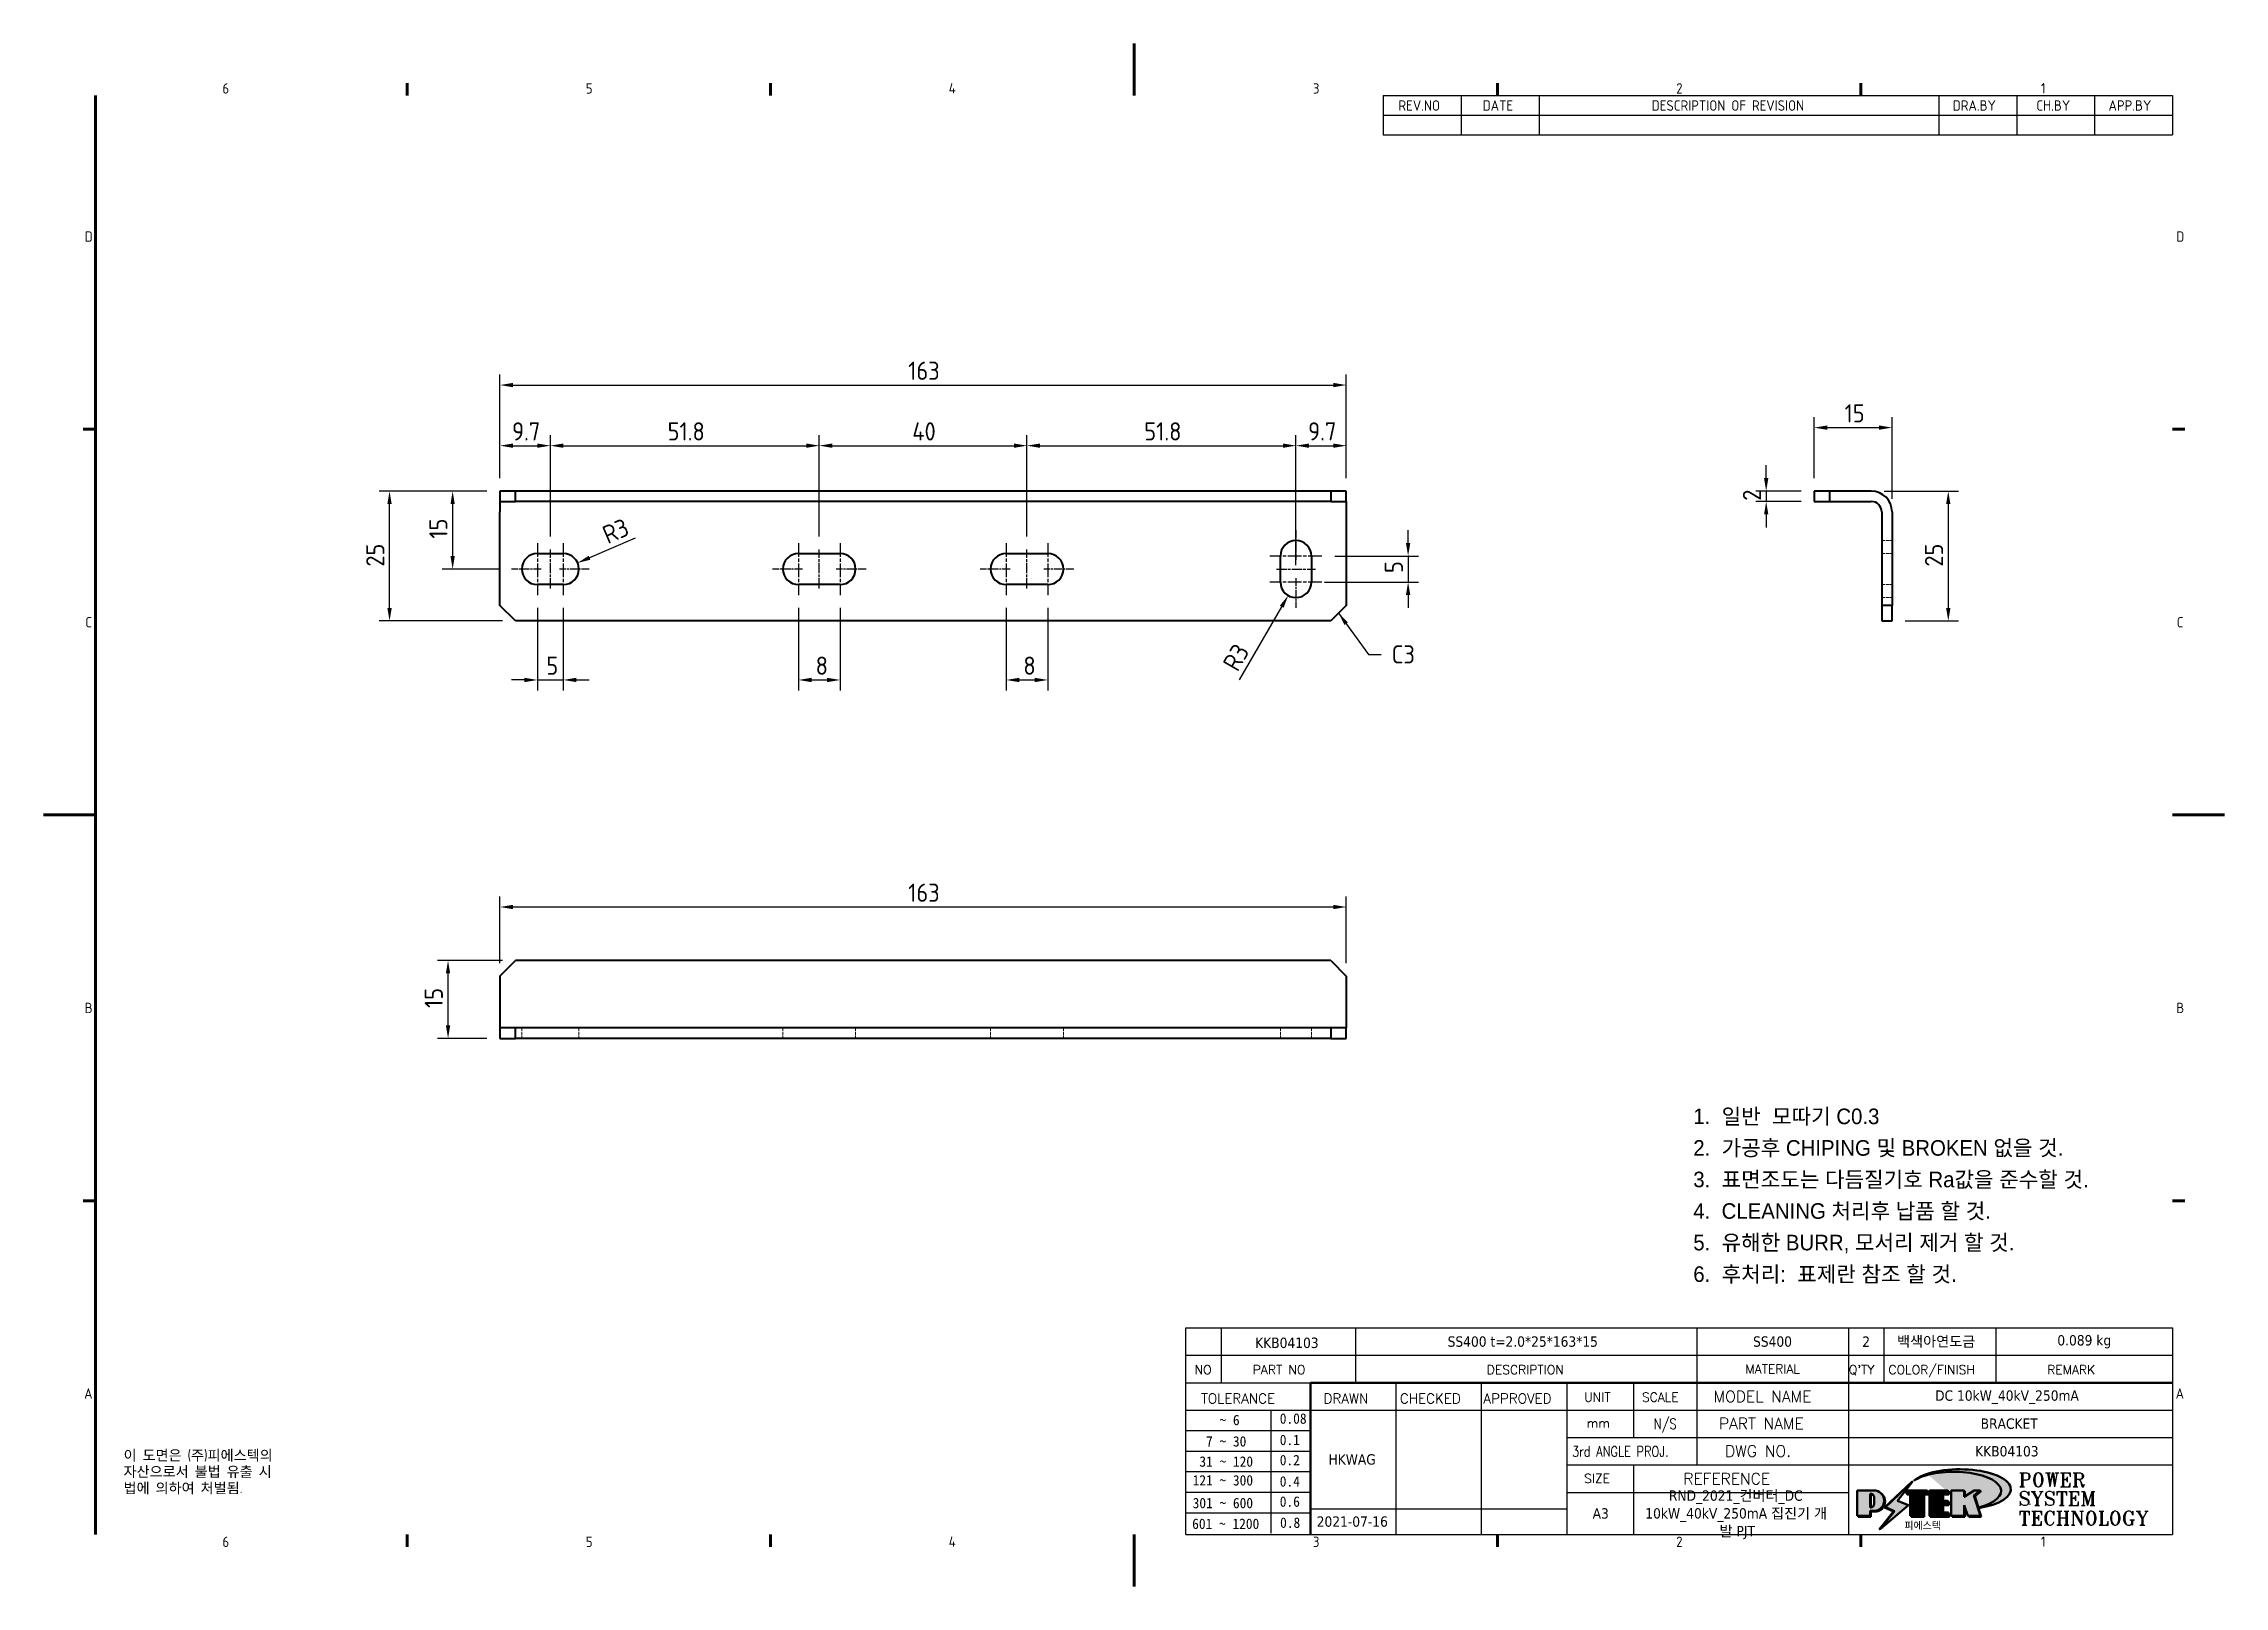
# Model space of a CAD drawing. Header units: millimetres. Extents: x 0 to 420, y 0 to 297.
import ezdxf
from ezdxf.enums import TextEntityAlignment as Align

# ---------------------------------------------------------------- set-up
doc = ezdxf.new("R2010")
doc.units = ezdxf.units.MM
doc.linetypes.add('CHAIN', pattern=[0.35429999999999995, 0.2362, -0.0295, 0.0591, -0.0295])
doc.linetypes.add('DASHED', pattern=[0.2067, 0.1654, -0.0413])
doc.layers.get('0').update_dxf_attribs({"color": 3, "lineweight": 25})
for name, color, linetype, lineweight in [('가려진 것(ISO)', 2, 'DASHED', 18), ('가시적인 것(ISO)', 3, 'Continuous', 40), ('경계(ISO)', 7, 'Continuous', 70), ('기호(ISO)', 7, 'Continuous', 25), ('제목(ISO)', 7, 'Continuous', 50), ('중심 표식(ISO)', 7, 'Continuous', 25), ('중심선(ISO)', 7, 'Continuous', 25), ('치수(ISO)', 7, 'Continuous', 25), ('해치(ISO)', 7, 'Continuous', 18)]:
    doc.layers.add(name, color=color, linetype=linetype, lineweight=lineweight)
doc.styles.add('HAN_291', font='')
doc.styles.add('HAN_370', font='', dxfattribs={"width": 2})
doc.styles.add('ISO Proportional', font='arial.ttf')
doc.styles.add('RC_284', font='ROMANC.shx')
doc.styles.add('RC_287', font='ROMANC.shx')
doc.styles.add('RC_292', font='ROMANC.shx')
doc.styles.add('ROMANT_294', font='romant.shx')
doc.styles.add('문자 텍스트_PSTEK_POSCO', font='isocp.shx')
doc.styles.add('치수 텍스트_PSTEK_POSCO', font='isocp.shx')
doc.styles.add('텍스트 스타일198', font='tahoma.ttf')
doc.styles.add('텍스트 스타일333', font='ROMANC.shx', dxfattribs={"width": 0.800000011920929})
doc.styles.get('HAN_291').set_extended_font_data('GulimChe')
doc.styles.get('HAN_370').set_extended_font_data('GulimChe')
doc.dimstyles.new('치수_PSTEK_POSCO', dxfattribs={"dimtxt": 3.5, "dimasz": 2.5, "dimexe": 2, "dimexo": 2.5, "dimgap": 1, "dimtad": 1, "dimrnd": 1e-08, "dimdsep": 46, "dimtxsty": '치수 텍스트_PSTEK_POSCO', "dimcen": 0.09, "dimdle": 10, "dimclrd": 7, "dimclre": 7, "dimclrt": 2, "dimadec": 1, "dimazin": 2, "dimtfac": 1, "dimtmove": 0, "dimatfit": 3, "dimfxl": 0, "dimtolj": 1, "dimlwd": -1, "dimlwe": -1, "dimarcsym": 0})
doc.dimstyles.new('치수_PSTEK_POSCO$7', dxfattribs={"dimtxt": 3.5, "dimasz": 2.5, "dimexe": 2, "dimexo": 2.5, "dimgap": 1, "dimtad": 1, "dimrnd": 1e-08, "dimdsep": 46, "dimtxsty": '치수 텍스트_PSTEK_POSCO', "dimcen": 0.09, "dimdle": 10, "dimclrd": 7, "dimclre": 7, "dimclrt": 2, "dimadec": 1, "dimazin": 2, "dimtfac": 1, "dimtmove": 0, "dimatfit": 3, "dimfxl": 0, "dimtolj": 1, "dimlwd": -1, "dimlwe": -1, "dimarcsym": 0})

msp = doc.modelspace()

# ---------------------------------------------------------------- texts
at = {"layer": '기호(ISO)', "color": 2, "insert": (259.6318338054952, 179.4141484656173), "char_height": 3.499999940395355, "attachment_point": 4, "style": '치수 텍스트_PSTEK_POSCO'}
msp.add_mtext('{C3}', dxfattribs=at)
at = {"layer": '기호(ISO)', "color": 7, "insert": (15.39462540488438, 26.22827243992431), "char_height": 2.000000029802322, "width": 51.24013826054251, "attachment_point": 1, "line_spacing_factor": 0.9442214369773865, "style": '문자 텍스트_PSTEK_POSCO'}
msp.add_mtext('{이 도면은 (주)피에스텍의\\P자산으로서 불법 유출 시 \\P법에 의하여 처벌됨.}', dxfattribs=at)

# ---------------------------------------------------------------- blocks, each defined once
blk = doc.blocks.new('경계 Default Border')
at = {"layer": '경계(ISO)'}
for p, q in [((70, 287.0000076293945), (70, 289.4000053405762)), ((140, 287.0000076293945), (140, 289.4000053405762)), ((280, 287.0000076293945), (280, 289.4000053405762)), ((350, 287.0000076293945), (350, 289.4000053405762)), ((10, 222.7499961853027), (7.599999904632568, 222.7499961853027)), ((410, 222.7499961853027), (412.400016784668, 222.7499961853027)), ((10, 74.25000190734863), (7.599999904632568, 74.25000190734863)), ((410, 74.25000190734863), (412.400016784668, 74.25000190734863)), ((70, 10), (70, 7.599999904632568)), ((140, 10), (140, 7.599999904632568)), ((280, 10), (280, 7.599999904632568)), ((350, 10), (350, 7.599999904632568))]:
    blk.add_line(p, q, dxfattribs=at)
at = {"layer": '경계(ISO)', "flags": 128}
for points in [[(210, 297.0000076293945), (210, 287.0000076293945)], [(10, 10), (10, 287.0000076293945)], [(0, 148.5000038146973), (10, 148.5000038146973)], [(420, 148.5000038146973), (410, 148.5000038146973)], [(210, 0), (210, 10)]]:
    blk.add_lwpolyline(points, dxfattribs=at)
at = {"layer": '경계(ISO)', "color": 2, "char_height": 2.000000029802322, "attachment_point": 7, "style": '문자 텍스트_PSTEK_POSCO'}
for s, insert in [('6', (34.42969299337596, 287.3809296778403)), ('5', (104.429692993376, 287.3809296778403)), ('4', (174.3156467487881, 287.4)), ('3', (244.4456930345745, 287.3809296778403)), ('2', (314.418492964537, 287.3809296778403)), ('1', (384.6573774223157, 287.4)), ('D', (7.918846742126641, 258.8559296629392)), ('D', (410.718846771929, 258.8559296629392)), ('C', (8.029692978474793, 184.6059296629392)), ('C', (410.8296930082771, 184.6059296629392)), ('B', (7.918846742126641, 110.3559296629392)), ('B', (410.718846771929, 110.3559296629392)), ('A', (7.809600509898342, 36.12023240455892)), ('A', (410.6096005397006, 36.12023240455892)), ('6', (34.42969299337596, 7.580929648038)), ('5', (104.429692993376, 7.580929648038)), ('4', (174.3156467487881, 7.599999970197677)), ('3', (244.4456930345745, 7.580929648038)), ('2', (314.418492964537, 7.580929648038)), ('1', (384.6573774223157, 7.599999970197677))]:
    blk.add_mtext(s, dxfattribs=dict(at, insert=insert))
blk = doc.blocks.new('제목 블록 PSTEK')
for color, points in [(252, [(317.2195697678507, 17.0593801673321), (322.0326348870767, 21.62682475217465), (322.2781991042243, 21.94392121864296), (317.0471853425802, 16.97985676345368), (318.7512090904202, 16.1899260703855), (316.0018030350395, 12.71868385740789), (316.3356552234328, 13.00206718743325), (318.9235935156908, 16.2694494742633)]), (5, [(321.6183518841322, 17.4193704504104), (319.5281351041078, 18.24969419629727), (322.4505835294948, 22.02344462252142), (317.2195697678507, 17.0593801673321), (318.9235935156908, 16.2694494742633), (316.1741874603099, 12.79820726128571)]), (1, [(324.4839107253602, 19.60711530335299), (325.2419748254881, 19.60711530335299), (325.2419748254881, 20.25857663940324), (321.2266040451076, 20.25857663940324), (321.2266040451076, 19.60711530335299), (321.9846681452406, 19.60711530335299), (321.9846681452406, 15.3430047401139), (324.4839107253602, 15.3430047401139)]), (252, [(321.9846681452406, 19.60711530335299), (321.4042753185749, 19.60711530335299), (321.4042753185749, 19.45905590879572), (321.9846681452406, 19.45905590879572)]), (252, [(324.6615819988275, 19.45905590879572), (325.4196460989604, 19.45905590879572), (325.4196460989604, 20.11051724484596), (325.2419748254881, 20.11051724484596), (325.2419748254881, 19.60711530335299), (324.4839107253602, 19.60711530335299), (324.4839107253602, 15.3430047401139), (322.1623394187076, 15.3430047401139), (322.1623394187076, 15.19494534555726), (324.6615819988275, 15.19494534555726)]), (1, [(329.2277337269622, 20.25857663940324), (325.65654113025, 20.25857663940324), (325.65654113025, 15.3430047401139), (329.3580259941756, 15.3430047401139), (329.3580259941756, 15.9944660761648), (328.1137701654877, 15.9944660761648), (328.1137701654877, 17.56360607323003), (329.2277337269622, 17.56360607323003), (329.2277337269622, 18.25543873810179), (328.1137701654877, 18.25543873810179), (328.1137701654877, 19.60711530335299), (329.2277337269622, 19.60711530335299)]), (252, [(328.2914414389548, 19.45905590879572), (329.4054050004294, 19.45905590879572), (329.4054050004294, 20.11051724484596), (329.2277337269622, 20.11051724484596), (329.2277337269622, 19.60711530335299), (328.1137701654877, 19.60711530335299), (328.1137701654877, 18.25543873810179), (328.2914414389548, 18.25543873810179)]), (252, [(328.2914414389548, 17.41554667867274), (329.4054050004294, 17.41554667867274), (329.4054050004294, 18.10737934354514), (329.2277337269622, 18.10737934354514), (329.2277337269622, 17.56360607323003), (328.1137701654877, 17.56360607323003), (328.1137701654877, 15.9944660761648), (328.2914414389548, 15.9944660761648)]), (1, [(332.3312149849806, 20.25857663940324), (329.8592894925411, 20.25857663940324), (329.8592894925411, 15.3430047401139), (332.3312149849806, 15.3430047401139), (332.3312149849806, 17.4318630164523), (333.0701931098801, 15.3430047401139), (335.4855464857051, 15.3430047401139), (334.2514536401189, 19.30614745124769), (335.4379594596742, 20.25857663940324), (334.3071782107978, 20.25857663940324), (332.3312149849806, 18.99741471888304)]), (252, [(332.5088862584528, 16.92964231796647), (332.3312149849806, 17.43186301645164), (332.3312149849806, 15.3430047401139), (330.0369607660135, 15.3430047401139), (330.0369607660135, 15.19494534555726), (332.5088862584528, 15.19494534555726)]), (252, [(332.5088862584528, 20.1105172448466), (332.3312149849806, 20.1105172448466), (332.3312149849806, 18.99741471888368), (332.5088862584528, 19.11081371413894)]), (252, [(335.6156307331414, 20.11051724484596), (335.2535118015555, 20.11051724484596), (334.2514536401189, 19.30614745124769), (335.4855464857051, 15.3430047401139), (333.1954852176545, 15.3430047401139), (333.2478643833523, 15.19494534555726), (335.6632177591723, 15.19494534555726), (334.4291249135862, 19.15808805669106)]), (252, [(329.5356972676428, 15.8464066816075), (329.3580259941756, 15.8464066816075), (329.3580259941756, 15.3430047401139), (325.8342124037171, 15.3430047401139), (325.8342124037171, 15.19494534555726), (329.5356972676428, 15.19494534555726)])]:
    blk.add_hatch(color=color).paths.add_polyline_path(points)
h = blk.add_hatch(color=1)
edge = h.paths.add_edge_path(flags=0)
edge.add_line((314.2242174273352, 19.60711530335299), (314.2242174273352, 17.00126995915134))
edge.add_line((314.2242174273352, 17.00126995915134), (314.3485873187598, 17.00126995915134))
edge.add_arc((314.3485873187598, 17.6527312952023), 0.6514613360509371, 270, 360)
edge.add_line((315.0000486548106, 17.6527312952023), (315.0000486548106, 18.95565396730211))
edge.add_arc((314.3485873187598, 18.95565396730212), 0.6514613360508712, 0, 90)
edge.add_line((314.3485873187598, 19.60711530335299), (314.2242174273352, 19.60711530335299))
edge = h.paths.add_edge_path()
edge.add_arc((314.9847713324306, 18.28938669179658), 1.969189947606664, 269.9999999999959, 450)
edge.add_line((314.9847713324306, 20.25857663940318), (311.7664314776902, 20.25857663940324))
edge.add_line((311.7664314776902, 20.25857663940324), (311.7664314776902, 15.3430047401139))
edge.add_line((311.7664314776902, 15.3430047401139), (314.2242174273352, 15.3430047401139))
edge.add_line((314.2242174273352, 15.3430047401139), (314.2242174273352, 16.32019674418991))
edge.add_line((314.2242174273352, 16.32019674418991), (314.9847713324307, 16.32019674418991))
h = blk.add_hatch(color=252)
edge = h.paths.add_edge_path()
edge.add_arc((314.9847713324309, 18.28938669179657), 1.969189947606666, 270, 406.8278729790604)
edge.add_arc((315.1624426058984, 18.1413272972396), 1.969189947606962, -90, 53.560984836317004, ccw=False)
edge.add_line((315.1624426058984, 16.17213734963263), (314.4018887008024, 16.17213734963263))
edge.add_line((314.4018887008024, 16.17213734963263), (314.4018887008024, 15.19494534555726))
edge.add_line((314.4018887008024, 15.19494534555726), (311.9441027511573, 15.19494534555726))
edge.add_line((311.9441027511573, 15.19494534555726), (311.9441027511573, 15.3430047401139))
edge.add_line((311.9441027511573, 15.3430047401139), (314.2242174273352, 15.3430047401139))
edge.add_line((314.2242174273352, 15.3430047401139), (314.2242174273352, 16.32019674418991))
edge.add_line((314.2242174273352, 16.32019674418991), (314.9847713324309, 16.32019674418991))
h = blk.add_hatch(color=252)
edge = h.paths.add_edge_path()
edge.add_line((314.4018887008024, 19.45905590879572), (314.5262585922315, 19.45905590879572))
edge.add_arc((314.5262585922314, 18.80759457274939), 0.6514613360463194, 60.4189348879147, 90.00000000000318, ccw=False)
edge.add_arc((314.3485873187602, 18.95565396730057), 0.6514613360524251, 39.96992292766206, 90.00000000009999)
edge.add_line((314.3485873187591, 19.60711530335307), (314.2242174273352, 19.60711530335298))
edge.add_line((314.2242174273352, 19.60711530335299), (314.2242174273352, 17.00126995915134))
edge.add_line((314.2242174273352, 17.00126995915134), (314.3485873187591, 17.00126995915134))
edge.add_arc((314.3485873187568, 17.652731295233), 0.6514613360816299, 270.0000000002, 274.6930825552478)
edge.add_line((314.4018887008024, 17.0034541317032), (314.4018887008024, 19.45905590879572))
at = {"layer": '해치(ISO)'}
h = blk.add_hatch(color=140, dxfattribs=at)
edge = h.paths.add_edge_path()
edge.add_ellipse((330.3660919371412, 20.15576403068321), major_axis=(9.100907360794343, 0), ratio=0.4069904968023172, start_angle=301.3098473703837, end_angle=507.7436900681698)
edge.add_ellipse((331.5340919371412, 20.4634168429492), major_axis=(-9.82350664112931, 0), ratio=0.3942600559756514, start_angle=111.51207141178469, end_angle=334.47025347086895, ccw=False)
edge.add_line((335.1363447531188, 16.8601935978785), (335.0955236905705, 16.99119398620872))
at = {"color": 180}
for p, q in [((182.475792979055, 11.79100474011392), (182.4757929790549, 51.56524660363496)), ((182.4757929790549, 51.56524660363496), (372.4757929537551, 51.56524660363496)), ((189.2651435055721, 51.56524660363496), (189.2651435055722, 41.00524660363494)), ((215.2152739891528, 41.00524660363494), (215.2152739891528, 51.56524660363496)), ((280.8758854511282, 51.56524660363496), (280.8758854511282, 41.00524660363494)), ((310.0881549537552, 51.56524660363496), (310.0881549537553, 41.00524660363494)), ((316.9044520275131, 51.56524660363496), (316.9044520275127, 41.00524660363494)), ((338.4566026226726, 51.56524660363496), (338.4566026226727, 41.00524660363494)), ((372.4757929537551, 51.56524660363496), (372.4757929537551, 11.79100474011389)), ((182.475792979055, 46.2852466036349), (372.4757929537551, 46.28524660363492)), ((182.475792979055, 41.00524660363493), (206.451475290024, 41.00524660363493)), ((222.9401812389276, 11.79100474011392), (222.9401812389276, 41.00524660363494)), ((239.4288871878316, 11.79100474011392), (239.4288871878316, 41.00524660363494)), ((255.9175931367356, 11.79100474011392), (255.9175931367356, 41.00524660363494)), ((268.6918866058747, 41.00524660363494), (268.6918866058747, 30.44524660363498)), ((280.8758854511282, 41.00524660363494), (280.8758854511282, 25.16524660363502)), ((310.088154953755, 41.00524660363494), (310.088154953755, 11.79100474011392)), ((182.475792979055, 35.72524660363497), (206.451475290024, 35.72524660363497)), ((198.8621818849491, 12.02524660363491), (198.8621818849491, 35.72524660363497)), ((206.451475290024, 35.72524660363497), (372.4757929537551, 35.72524660363497)), ((182.475792979055, 31.77524660363492), (206.451475290024, 31.77524660363492)), ((255.917593136736, 30.44524660363498), (372.4757929537552, 30.44524660363501)), ((182.475792979055, 27.82524660363487), (206.451475290024, 27.82524660363487)), ((182.475792979055, 23.87524660363505), (206.451475290024, 23.87524660363505)), ((255.9175931367359, 25.16524660363502), (372.4757929537552, 25.165246603635)), ((268.6918866058744, 25.16524660363502), (268.6918866058744, 11.79100474011392)), ((182.475792979055, 19.92524660363478), (206.451475290024, 19.92524660363478)), ((255.9175931367359, 19.88524660363481), (310.0881549537553, 19.88524660363481)), ((182.475792979055, 15.97524660363496), (206.451475290024, 15.97524660363496)), ((206.451475290024, 16.74100474011396), (255.9175931367359, 16.74100474011396)), ((182.475792979055, 11.79100474011392), (372.4757929537551, 11.79100474011389))]:
    blk.add_line(p, q, dxfattribs=at)
at = {"color": 7, "lineweight": 50}
for p, q in [((206.4514752900237, 11.79100474011392), (206.4514752900237, 41.00524660363494)), ((206.451475290024, 41.00524660363494), (372.4757929537551, 41.00524660363496))]:
    blk.add_line(p, q, dxfattribs=at)
at = {"color": 7}
for p, q in [((322.2781991042243, 21.94392121864296), (317.0471853425802, 16.97985676345368)), ((322.4505835294948, 22.02344462252142), (317.2195697678507, 17.0593801673321)), ((317.2195697678507, 17.0593801673321), (322.0326348870767, 21.62682475217465)), ((319.5281351041078, 18.24969419629727), (322.4505835294948, 22.02344462252142)), ((322.0326348870767, 21.62682475217465), (322.2781991042243, 21.94392121864296)), ((311.7664314776902, 20.25900474011391), (311.7664314776902, 15.34300474011391)), ((314.9847713324309, 20.25857663940324), (311.7664314776902, 20.25857663940324)), ((314.9847713324309, 20.25857663940324), (311.7664314776902, 20.25857663940324)), ((311.7664314776902, 20.25857663940324), (311.7664314776902, 15.3430047401139)), ((314.2242174273352, 17.00126995915134), (314.2242174273352, 19.60711530335299)), ((314.2242174273352, 19.60711530335299), (314.3485873187591, 19.60711530335299)), ((314.3485873187591, 19.60711530335299), (314.2242174273352, 19.60711530335299)), ((314.2242174273352, 19.60711530335299), (314.2242174273352, 17.00126995915134)), ((314.2242174273352, 17.00126995915134), (314.2242174273352, 19.60711530335299)), ((314.2242174273352, 19.60711530335299), (314.3485873187591, 19.60711530335299)), ((314.3485873187591, 17.00126995915134), (314.2242174273352, 17.00126995915134)), ((314.2242174273352, 17.00126995915134), (314.3485873187591, 17.00126995915134)), ((314.3485873187591, 17.00126995915134), (314.2242174273352, 17.00126995915134)), ((314.4018887008024, 19.45905590879572), (314.5262585922314, 19.45905590879572)), ((314.4018887008024, 17.0034541317032), (314.4018887008024, 19.45905590879572)), ((315.0000486548106, 18.95565396730275), (315.0000486548106, 17.65273129520161)), ((315.0000486548106, 18.95565396730275), (315.0000486548106, 17.65273129520161)), ((316.1741874603099, 12.79820726128571), (321.6183518841322, 17.4193704504104)), ((317.0471853425802, 16.97985676345368), (318.7512090904202, 16.1899260703855)), ((318.9235935156908, 16.2694494742633), (317.2195697678507, 17.0593801673321)), ((317.2195697678507, 17.0593801673321), (318.9235935156908, 16.2694494742633)), ((321.6183518841322, 17.4193704504104), (319.5281351041078, 18.24969419629727)), ((325.2419748254881, 20.25857663940324), (321.2266040451076, 20.25857663940324)), ((321.2266040451076, 20.25857663940324), (321.2266040451076, 19.60711530335299)), ((325.2419748254881, 20.25857663940324), (321.2266040451076, 20.25857663940324)), ((321.2266040451076, 20.25857663940324), (321.2266040451076, 19.60711530335299)), ((321.2266040451076, 19.60711530335299), (321.9846681452406, 19.60711530335299)), ((321.2266040451076, 19.60711530335299), (321.9846681452406, 19.60711530335299)), ((321.4042753185749, 19.60711530335299), (321.4042753185749, 19.45905590879572)), ((321.9846681452406, 19.60711530335299), (321.4042753185749, 19.60711530335299)), ((321.4042753185749, 19.45905590879572), (321.9846681452406, 19.45905590879572)), ((321.9846681452406, 19.60711530335299), (321.9846681452406, 15.3430047401139)), ((321.9846681452406, 19.45905590879572), (321.9846681452406, 19.60711530335299)), ((321.9846681452406, 19.60711530335299), (321.9846681452406, 15.3430047401139)), ((324.4839107253602, 19.60711530335299), (325.2419748254881, 19.60711530335299)), ((324.4839107253602, 15.3430047401139), (324.4839107253602, 19.60711530335299)), ((325.2419748254881, 19.60711530335299), (324.4839107253602, 19.60711530335299)), ((324.4839107253602, 19.60711530335299), (324.4839107253602, 15.3430047401139)), ((324.4839107253602, 19.60711530335299), (325.2419748254881, 19.60711530335299)), ((324.4839107253602, 15.3430047401139), (324.4839107253602, 19.60711530335299)), ((324.6615819988275, 19.45905590879572), (325.4196460989604, 19.45905590879572)), ((324.6615819988275, 15.19494534555726), (324.6615819988275, 19.45905590879572)), ((325.2419748254881, 19.60711530335299), (325.2419748254881, 20.25857663940324)), ((325.2419748254881, 19.60711530335299), (325.2419748254881, 20.25857663940324)), ((325.4196460989604, 20.11051724484596), (325.2419748254881, 20.11051724484596)), ((325.2419748254881, 20.11051724484596), (325.2419748254881, 19.60711530335299)), ((325.4196460989604, 19.45905590879572), (325.4196460989604, 20.11051724484596)), ((329.2277337269622, 20.25857663940324), (325.65654113025, 20.25857663940324)), ((325.65654113025, 20.25857663940324), (325.65654113025, 15.3430047401139)), ((325.65654113025, 20.25857663940324), (325.65654113025, 15.3430047401139)), ((329.2277337269622, 20.25857663940324), (325.65654113025, 20.25857663940324)), ((328.1137701654877, 18.25543873810179), (328.1137701654877, 19.60711530335299)), ((328.1137701654877, 19.60711530335299), (329.2277337269622, 19.60711530335299)), ((329.2277337269622, 19.60711530335299), (328.1137701654877, 19.60711530335299)), ((328.1137701654877, 19.60711530335299), (328.1137701654877, 18.25543873810179)), ((328.1137701654877, 18.25543873810179), (328.1137701654877, 19.60711530335299)), ((328.1137701654877, 19.60711530335299), (329.2277337269622, 19.60711530335299)), ((329.2277337269622, 18.25543873810179), (328.1137701654877, 18.25543873810179)), ((328.1137701654877, 18.25543873810179), (328.2914414389548, 18.25543873810179)), ((329.2277337269622, 18.25543873810179), (328.1137701654877, 18.25543873810179)), ((328.1137701654877, 17.56360607323003), (329.2277337269622, 17.56360607323003)), ((328.1137701654877, 15.9944660761648), (328.1137701654877, 17.56360607323003)), ((329.2277337269622, 17.56360607323003), (328.1137701654877, 17.56360607323003)), ((328.1137701654877, 17.56360607323003), (328.1137701654877, 15.9944660761648)), ((328.1137701654877, 17.56360607323003), (329.2277337269622, 17.56360607323003)), ((328.1137701654877, 15.9944660761648), (328.1137701654877, 17.56360607323003)), ((328.2914414389548, 18.25543873810179), (328.2914414389548, 19.45905590879572)), ((328.2914414389548, 19.45905590879572), (329.4054050004294, 19.45905590879572)), ((328.2914414389548, 15.9944660761648), (328.2914414389548, 17.41554667867274)), ((328.2914414389548, 17.41554667867274), (329.4054050004294, 17.41554667867274)), ((329.2277337269622, 19.60711530335299), (329.2277337269622, 20.25857663940324)), ((329.2277337269622, 19.60711530335299), (329.2277337269622, 20.25857663940324)), ((329.4054050004294, 20.11051724484596), (329.2277337269622, 20.11051724484596)), ((329.2277337269622, 20.11051724484596), (329.2277337269622, 19.60711530335299)), ((329.2277337269622, 17.56360607323003), (329.2277337269622, 18.25543873810179)), ((329.2277337269622, 17.56360607323003), (329.2277337269622, 18.25543873810179)), ((329.4054050004294, 18.10737934354514), (329.2277337269622, 18.10737934354514)), ((329.2277337269622, 18.10737934354514), (329.2277337269622, 17.56360607323003)), ((329.4054050004294, 19.45905590879572), (329.4054050004294, 20.11051724484596)), ((329.4054050004294, 17.41554667867274), (329.4054050004294, 18.10737934354514)), ((332.3312149849806, 20.25857663940324), (329.8592894925411, 20.25857663940324)), ((329.8592894925411, 20.25857663940324), (329.8592894925411, 15.3430047401139)), ((329.8592894925411, 20.25857663940324), (329.8592894925411, 15.3430047401139)), ((332.3312149849806, 20.25857663940324), (329.8592894925411, 20.25857663940324)), ((334.3071782107978, 20.25857663940324), (332.3312149849806, 18.99741471888304)), ((332.3312149849806, 18.99741471888304), (332.3312149849806, 20.25857663940324)), ((334.3071782107978, 20.25857663940324), (332.3312149849806, 18.99741471888304)), ((332.3312149849806, 18.99741471888304), (332.3312149849806, 20.25857663940324)), ((332.5088862584528, 20.1105172448466), (332.3312149849806, 20.1105172448466)), ((332.3312149849806, 20.1105172448466), (332.3312149849806, 18.99741471888368)), ((332.3312149849806, 18.99741471888368), (332.5088862584528, 19.11081371413894)), ((332.3312149849806, 17.4318630164523), (333.0701931098801, 15.3430047401139)), ((332.3312149849806, 15.3430047401139), (332.3312149849806, 17.4318630164523)), ((332.5088862584528, 16.92964231796647), (332.3312149849806, 17.43186301645164)), ((332.3312149849806, 17.43186301645164), (332.3312149849806, 15.3430047401139)), ((332.3312149849806, 17.4318630164523), (333.0701931098801, 15.3430047401139)), ((332.3312149849806, 15.3430047401139), (332.3312149849806, 17.4318630164523)), ((332.5088862584528, 19.11081371413894), (332.5088862584528, 20.1105172448466)), ((332.5088862584528, 15.19494534555726), (332.5088862584528, 16.92964231796647)), ((334.2514536401189, 19.30614745124769), (335.4379594596742, 20.25857663940324)), ((334.2514536401189, 19.30614745124769), (335.4379594596742, 20.25857663940324)), ((335.2535118015555, 20.11051724484596), (334.2514536401189, 19.30614745124769)), ((335.4855464857051, 15.3430047401139), (334.2514536401189, 19.30614745124769)), ((334.2514536401189, 19.30614745124769), (335.4855464857051, 15.3430047401139)), ((335.4855464857051, 15.3430047401139), (334.2514536401189, 19.30614745124769)), ((335.4379594596742, 20.25857663940324), (334.3071782107978, 20.25857663940324)), ((335.4379594596742, 20.25857663940324), (334.3071782107978, 20.25857663940324)), ((334.4291249135862, 19.15808805669104), (335.6156307331414, 20.11051724484596)), ((335.6632177591723, 15.19494534555726), (334.4291249135862, 19.15808805669104)), ((335.6156307331414, 20.11051724484596), (335.2535118015555, 20.11051724484596)), ((345.0447381189468, 17.50375595811051), (344.9867755289346, 17.689895936919)), ((311.7664314776902, 15.3430047401139), (314.2242174273352, 15.3430047401139)), ((311.7664314776902, 15.3430047401139), (314.2242174273352, 15.3430047401139)), ((314.2242174273352, 15.3430047401139), (311.9441027511573, 15.3430047401139)), ((311.9441027511573, 15.3430047401139), (311.9441027511573, 15.19494534555726)), ((311.9441027511573, 15.19494534555726), (314.4018887008024, 15.19494534555726)), ((314.2242174273352, 16.32019674418991), (314.9847713324309, 16.32019674418991)), ((314.2242174273352, 15.3430047401139), (314.2242174273352, 16.32019674418991)), ((314.9847713324309, 16.32019674418991), (314.2242174273352, 16.32019674418991)), ((314.2242174273352, 16.32019674418991), (314.2242174273352, 15.3430047401139)), ((314.2242174273352, 16.32019674418991), (314.9847713324309, 16.32019674418991)), ((314.2242174273352, 15.3430047401139), (314.2242174273352, 16.32019674418991)), ((314.4018887008024, 16.17213734963263), (315.162442605898, 16.17213734963263)), ((314.4018887008024, 15.19494534555726), (314.4018887008024, 16.17213734963263)), ((318.7512090904202, 16.1899260703855), (316.0018030350395, 12.71868385740789)), ((316.0018030350395, 12.71868385740789), (316.3356552234328, 13.00206718743325)), ((318.9235935156908, 16.2694494742633), (316.1741874603099, 12.79820726128571)), ((316.3356552234328, 13.00206718743325), (318.9235935156908, 16.2694494742633)), ((321.9846681452406, 15.3430047401139), (324.4839107253602, 15.3430047401139)), ((321.9846681452406, 15.3430047401139), (324.4839107253602, 15.3430047401139)), ((324.4839107253602, 15.3430047401139), (322.1623394187076, 15.3430047401139)), ((322.1623394187076, 15.3430047401139), (322.1623394187076, 15.19494534555726)), ((322.1623394187076, 15.19494534555726), (324.6615819988275, 15.19494534555726)), ((325.65654113025, 15.3430047401139), (329.3580259941756, 15.3430047401139)), ((325.65654113025, 15.3430047401139), (329.3580259941756, 15.3430047401139)), ((329.3580259941756, 15.3430047401139), (325.8342124037171, 15.3430047401139)), ((325.8342124037171, 15.3430047401139), (325.8342124037171, 15.19494534555726)), ((325.8342124037171, 15.19494534555726), (329.5356972676428, 15.19494534555726)), ((329.3580259941756, 15.9944660761648), (328.1137701654877, 15.9944660761648)), ((328.1137701654877, 15.9944660761648), (328.2914414389548, 15.9944660761648)), ((329.3580259941756, 15.9944660761648), (328.1137701654877, 15.9944660761648)), ((329.3580259941756, 15.3430047401139), (329.3580259941756, 15.9944660761648)), ((329.3580259941756, 15.3430047401139), (329.3580259941756, 15.9944660761648)), ((329.5356972676428, 15.8464066816075), (329.3580259941756, 15.8464066816075)), ((329.3580259941756, 15.8464066816075), (329.3580259941756, 15.3430047401139)), ((329.5356972676428, 15.19494534555726), (329.5356972676428, 15.8464066816075)), ((329.8592894925411, 15.3430047401139), (332.3312149849806, 15.3430047401139)), ((329.8592894925411, 15.3430047401139), (332.3312149849806, 15.3430047401139)), ((332.3312149849806, 15.3430047401139), (330.0369607660135, 15.3430047401139)), ((330.0369607660135, 15.3430047401139), (330.0369607660135, 15.19494534555726)), ((330.0369607660135, 15.19494534555726), (332.5088862584528, 15.19494534555726)), ((333.0701931098801, 15.3430047401139), (335.4855464857051, 15.3430047401139)), ((333.0701931098801, 15.3430047401139), (335.4855464857051, 15.3430047401139)), ((335.4855464857051, 15.3430047401139), (333.1954852176545, 15.3430047401139)), ((333.1954852176545, 15.3430047401139), (333.2478643833523, 15.19494534555726)), ((333.2478643833523, 15.19494534555726), (335.6632177591723, 15.19494534555726))]:
    blk.add_line(p, q, dxfattribs=at)
at = {"color": 5}
for p, q in [((322.4505835294948, 22.02344462252142), (317.2195697678507, 17.0593801673321)), ((319.5281351041078, 18.24969419629727), (322.4505835294948, 22.02344462252142)), ((316.1741874603099, 12.79820726128571), (321.6183518841322, 17.4193704504104)), ((317.2195697678507, 17.0593801673321), (318.9235935156908, 16.2694494742633)), ((321.6183518841322, 17.4193704504104), (319.5281351041078, 18.24969419629727)), ((318.9235935156908, 16.2694494742633), (316.1741874603099, 12.79820726128571))]:
    blk.add_line(p, q, dxfattribs=at)
at = {"color": 1}
for p, q in [((314.9847713324309, 20.25857663940324), (311.7664314776902, 20.25857663940324)), ((311.7664314776902, 20.25857663940324), (311.7664314776902, 15.3430047401139)), ((314.2242174273352, 17.00126995915134), (314.2242174273352, 19.60711530335299)), ((314.2242174273352, 19.60711530335299), (314.3485873187591, 19.60711530335299)), ((314.3485873187591, 17.00126995915134), (314.2242174273352, 17.00126995915134)), ((315.0000486548106, 18.95565396730275), (315.0000486548106, 17.65273129520161)), ((325.2419748254881, 20.25857663940324), (321.2266040451076, 20.25857663940324)), ((321.2266040451076, 20.25857663940324), (321.2266040451076, 19.60711530335299)), ((321.2266040451076, 19.60711530335299), (321.9846681452406, 19.60711530335299)), ((321.9846681452406, 19.60711530335299), (321.9846681452406, 15.3430047401139)), ((324.4839107253602, 19.60711530335299), (325.2419748254881, 19.60711530335299)), ((324.4839107253602, 15.3430047401139), (324.4839107253602, 19.60711530335299)), ((325.2419748254881, 19.60711530335299), (325.2419748254881, 20.25857663940324)), ((329.2277337269622, 20.25857663940324), (325.65654113025, 20.25857663940324)), ((325.65654113025, 20.25857663940324), (325.65654113025, 15.3430047401139)), ((328.1137701654877, 18.25543873810179), (328.1137701654877, 19.60711530335299)), ((328.1137701654877, 19.60711530335299), (329.2277337269622, 19.60711530335299)), ((329.2277337269622, 18.25543873810179), (328.1137701654877, 18.25543873810179)), ((328.1137701654877, 17.56360607323003), (329.2277337269622, 17.56360607323003)), ((328.1137701654877, 15.9944660761648), (328.1137701654877, 17.56360607323003)), ((329.2277337269622, 19.60711530335299), (329.2277337269622, 20.25857663940324)), ((329.2277337269622, 17.56360607323003), (329.2277337269622, 18.25543873810179)), ((332.3312149849806, 20.25857663940324), (329.8592894925411, 20.25857663940324)), ((329.8592894925411, 20.25857663940324), (329.8592894925411, 15.3430047401139)), ((334.3071782107978, 20.25857663940324), (332.3312149849806, 18.99741471888304)), ((332.3312149849806, 18.99741471888304), (332.3312149849806, 20.25857663940324)), ((332.3312149849806, 17.4318630164523), (333.0701931098801, 15.3430047401139)), ((332.3312149849806, 15.3430047401139), (332.3312149849806, 17.4318630164523)), ((334.2514536401189, 19.30614745124769), (335.4379594596742, 20.25857663940324)), ((335.4855464857051, 15.3430047401139), (334.2514536401189, 19.30614745124769)), ((335.4379594596742, 20.25857663940324), (334.3071782107978, 20.25857663940324)), ((311.7664314776902, 15.3430047401139), (314.2242174273352, 15.3430047401139)), ((314.2242174273352, 16.32019674418991), (314.9847713324309, 16.32019674418991)), ((314.2242174273352, 15.3430047401139), (314.2242174273352, 16.32019674418991)), ((321.9846681452406, 15.3430047401139), (324.4839107253602, 15.3430047401139)), ((325.65654113025, 15.3430047401139), (329.3580259941756, 15.3430047401139)), ((329.3580259941756, 15.9944660761648), (328.1137701654877, 15.9944660761648)), ((329.3580259941756, 15.3430047401139), (329.3580259941756, 15.9944660761648)), ((329.8592894925411, 15.3430047401139), (332.3312149849806, 15.3430047401139)), ((333.0701931098801, 15.3430047401139), (335.4855464857051, 15.3430047401139))]:
    blk.add_line(p, q, dxfattribs=at)
at = {"color": 7}
for centre, radius, start, end in [((314.3485873187598, 18.95565396730211), 0.6514613360508712, 0, 90), ((314.3485873187602, 18.95565396730057), 0.6514613360524251, 39.96992292766117, 90), ((314.3485873187598, 18.95565396730212), 0.6514613360508712, 0, 90), ((314.3485873187597, 17.65273129520228), 0.6514613360509381, 270, 0), ((314.3485873187598, 17.6527312952023), 0.6514613360509381, 270, 0), ((314.3485873187568, 17.652731295233), 0.6514613360816299, 270, 274.6930825552478), ((314.5262585922314, 18.80759457274939), 0.6514613360463193, 60.41893488791137, 90), ((314.9847713324309, 18.28938669179658), 1.969189947606665, 270, 90), ((314.9847713324309, 18.28938669179658), 1.969189947606665, 270, 90), ((314.9847713324307, 18.2893866917965), 1.969189947606594, 270, 46.82787297909833), ((315.1624426058984, 18.1413272972396), 1.969189947606961, 270, 53.56098483636067)]:
    blk.add_arc(centre, radius, start, end, dxfattribs=at)
at = {"color": 1}
for centre, radius, start, end in [((314.3485873187598, 18.95565396730211), 0.6514613360508712, 0, 90), ((314.3485873187598, 17.6527312952023), 0.6514613360509381, 270, 0), ((314.9847713324309, 18.28938669179657), 1.969189947606665, 270, 90)]:
    blk.add_arc(centre, radius, start, end, dxfattribs=at)
at = {"layer": '제목(ISO)', "lineweight": 18}
blk.add_line((182.475792979055, 35.72500474011393), (182.475792979055, 11.79100474011392), dxfattribs=at)
at = {"layer": '제목(ISO)'}
for p, q in [((322.2781991042243, 21.94392121864296), (317.0471853425802, 16.97985676345368)), ((322.4505835294948, 22.02344462252142), (317.2195697678507, 17.0593801673321)), ((317.2195697678507, 17.0593801673321), (322.0326348870767, 21.62682475217465)), ((319.5281351041078, 18.24969419629727), (322.4505835294948, 22.02344462252142)), ((322.0326348870767, 21.62682475217465), (322.2781991042243, 21.94392121864296)), ((314.9847713324306, 20.25857663940324), (311.7664314776902, 20.25857663940324)), ((311.7664314776902, 20.25857663940324), (311.7664314776902, 15.3430047401139)), ((314.2242174273352, 17.00126995915134), (314.2242174273352, 19.60711530335299)), ((314.2242174273352, 19.60711530335299), (314.3485873187598, 19.60711530335299)), ((314.3485873187591, 19.60711530335299), (314.2242174273352, 19.60711530335299)), ((314.2242174273352, 19.60711530335299), (314.2242174273352, 17.00126995915134)), ((314.3485873187598, 17.00126995915134), (314.2242174273352, 17.00126995915134)), ((314.2242174273352, 17.00126995915134), (314.3485873187591, 17.00126995915134)), ((314.4018887008024, 19.45905590879572), (314.5262585922314, 19.45905590879572)), ((314.4018887008024, 17.0034541317032), (314.4018887008024, 19.45905590879572)), ((315.0000486548106, 18.95565396730211), (315.0000486548106, 17.6527312952023)), ((316.1741874603099, 12.79820726128571), (321.6183518841322, 17.4193704504104)), ((317.0471853425802, 16.97985676345368), (318.7512090904202, 16.1899260703855)), ((317.2195697678507, 17.0593801673321), (318.9235935156908, 16.2694494742633)), ((318.9235935156908, 16.2694494742633), (317.2195697678507, 17.0593801673321)), ((321.6183518841322, 17.4193704504104), (319.5281351041078, 18.24969419629727)), ((325.2419748254881, 20.25857663940324), (321.2266040451076, 20.25857663940324)), ((321.2266040451076, 20.25857663940324), (321.2266040451076, 19.60711530335299)), ((321.2266040451076, 19.60711530335299), (321.9846681452406, 19.60711530335299)), ((321.9846681452406, 19.60711530335299), (321.4042753185749, 19.60711530335299)), ((321.4042753185749, 19.60711530335299), (321.4042753185749, 19.45905590879572)), ((321.4042753185749, 19.45905590879572), (321.9846681452406, 19.45905590879572)), ((321.9846681452406, 19.60711530335299), (321.9846681452406, 15.3430047401139)), ((321.9846681452406, 19.45905590879572), (321.9846681452406, 19.60711530335299)), ((324.4839107253602, 19.60711530335299), (325.2419748254881, 19.60711530335299)), ((324.4839107253602, 15.3430047401139), (324.4839107253602, 19.60711530335299)), ((325.2419748254881, 19.60711530335299), (324.4839107253602, 19.60711530335299)), ((324.4839107253602, 19.60711530335299), (324.4839107253602, 15.3430047401139)), ((324.6615819988275, 19.45905590879572), (325.4196460989604, 19.45905590879572)), ((324.6615819988275, 15.19494534555726), (324.6615819988275, 19.45905590879572)), ((325.2419748254881, 19.60711530335299), (325.2419748254881, 20.25857663940324)), ((325.4196460989604, 20.11051724484596), (325.2419748254881, 20.11051724484596)), ((325.2419748254881, 20.11051724484596), (325.2419748254881, 19.60711530335299)), ((325.4196460989604, 19.45905590879572), (325.4196460989604, 20.11051724484596)), ((329.2277337269622, 20.25857663940324), (325.65654113025, 20.25857663940324)), ((325.65654113025, 20.25857663940324), (325.65654113025, 15.3430047401139)), ((328.1137701654877, 18.25543873810179), (328.1137701654877, 19.60711530335299)), ((328.1137701654877, 19.60711530335299), (329.2277337269622, 19.60711530335299)), ((329.2277337269622, 19.60711530335299), (328.1137701654877, 19.60711530335299)), ((328.1137701654877, 19.60711530335299), (328.1137701654877, 18.25543873810179)), ((329.2277337269622, 18.25543873810179), (328.1137701654877, 18.25543873810179)), ((328.1137701654877, 18.25543873810179), (328.2914414389548, 18.25543873810179)), ((328.1137701654877, 15.9944660761648), (328.1137701654877, 17.56360607323003)), ((328.1137701654877, 17.56360607323003), (329.2277337269622, 17.56360607323003)), ((329.2277337269622, 17.56360607323003), (328.1137701654877, 17.56360607323003)), ((328.1137701654877, 17.56360607323003), (328.1137701654877, 15.9944660761648)), ((328.2914414389548, 19.45905590879572), (329.4054050004294, 19.45905590879572)), ((328.2914414389548, 18.25543873810179), (328.2914414389548, 19.45905590879572)), ((328.2914414389548, 17.41554667867274), (329.4054050004294, 17.41554667867274)), ((328.2914414389548, 15.9944660761648), (328.2914414389548, 17.41554667867274)), ((329.2277337269622, 19.60711530335299), (329.2277337269622, 20.25857663940324)), ((329.4054050004294, 20.11051724484596), (329.2277337269622, 20.11051724484596)), ((329.2277337269622, 20.11051724484596), (329.2277337269622, 19.60711530335299)), ((329.2277337269622, 17.56360607323003), (329.2277337269622, 18.25543873810179)), ((329.4054050004294, 18.10737934354514), (329.2277337269622, 18.10737934354514)), ((329.2277337269622, 18.10737934354514), (329.2277337269622, 17.56360607323003)), ((329.4054050004294, 19.45905590879572), (329.4054050004294, 20.11051724484596)), ((329.4054050004294, 17.41554667867274), (329.4054050004294, 18.10737934354514)), ((332.3312149849806, 20.25857663940324), (329.8592894925411, 20.25857663940324)), ((329.8592894925411, 20.25857663940324), (329.8592894925411, 15.3430047401139)), ((334.3071782107978, 20.25857663940324), (332.3312149849806, 18.99741471888304)), ((332.3312149849806, 18.99741471888304), (332.3312149849806, 20.25857663940324)), ((332.5088862584528, 20.1105172448466), (332.3312149849806, 20.1105172448466)), ((332.3312149849806, 20.1105172448466), (332.3312149849806, 18.99741471888368)), ((332.3312149849806, 18.99741471888368), (332.5088862584528, 19.11081371413894)), ((332.3312149849806, 15.3430047401139), (332.3312149849806, 17.4318630164523)), ((332.3312149849806, 17.4318630164523), (333.0701931098801, 15.3430047401139)), ((332.5088862584528, 16.92964231796647), (332.3312149849806, 17.43186301645164)), ((332.3312149849806, 17.43186301645164), (332.3312149849806, 15.3430047401139)), ((332.5088862584528, 19.11081371413894), (332.5088862584528, 20.1105172448466)), ((332.5088862584528, 15.19494534555726), (332.5088862584528, 16.92964231796647)), ((334.2514536401189, 19.30614745124769), (335.4379594596742, 20.25857663940324)), ((335.2535118015555, 20.11051724484596), (334.2514536401189, 19.30614745124769)), ((335.4855464857051, 15.3430047401139), (334.2514536401189, 19.30614745124769)), ((334.2514536401189, 19.30614745124769), (335.4855464857051, 15.3430047401139)), ((335.4379594596742, 20.25857663940324), (334.3071782107978, 20.25857663940324)), ((334.4291249135862, 19.15808805669106), (335.6156307331414, 20.11051724484596)), ((335.6632177591723, 15.19494534555726), (334.4291249135862, 19.15808805669106)), ((335.6156307331414, 20.11051724484596), (335.2535118015555, 20.11051724484596)), ((311.7664314776902, 15.3430047401139), (314.2242174273352, 15.3430047401139)), ((314.2242174273352, 15.3430047401139), (311.9441027511573, 15.3430047401139)), ((311.9441027511573, 15.3430047401139), (311.9441027511573, 15.19494534555726)), ((311.9441027511573, 15.19494534555726), (314.4018887008024, 15.19494534555726)), ((314.2242174273352, 15.3430047401139), (314.2242174273352, 16.32019674418991)), ((314.2242174273352, 16.32019674418991), (314.9847713324307, 16.32019674418991)), ((314.9847713324309, 16.32019674418991), (314.2242174273352, 16.32019674418991)), ((314.2242174273352, 16.32019674418991), (314.2242174273352, 15.3430047401139)), ((314.4018887008024, 15.19494534555726), (314.4018887008024, 16.17213734963263)), ((314.4018887008024, 16.17213734963263), (315.1624426058984, 16.17213734963263)), ((318.7512090904202, 16.1899260703855), (316.0018030350395, 12.71868385740789)), ((316.0018030350395, 12.71868385740789), (316.3356552234328, 13.00206718743325)), ((318.9235935156908, 16.2694494742633), (316.1741874603099, 12.79820726128571)), ((316.3356552234328, 13.00206718743325), (318.9235935156908, 16.2694494742633)), ((321.9846681452406, 15.3430047401139), (324.4839107253602, 15.3430047401139)), ((324.4839107253602, 15.3430047401139), (322.1623394187076, 15.3430047401139)), ((322.1623394187076, 15.3430047401139), (322.1623394187076, 15.19494534555726)), ((322.1623394187076, 15.19494534555726), (324.6615819988275, 15.19494534555726)), ((325.65654113025, 15.3430047401139), (329.3580259941756, 15.3430047401139)), ((329.3580259941756, 15.3430047401139), (325.8342124037171, 15.3430047401139)), ((325.8342124037171, 15.3430047401139), (325.8342124037171, 15.19494534555726)), ((325.8342124037171, 15.19494534555726), (329.5356972676428, 15.19494534555726)), ((329.3580259941756, 15.9944660761648), (328.1137701654877, 15.9944660761648)), ((328.1137701654877, 15.9944660761648), (328.2914414389548, 15.9944660761648)), ((329.3580259941756, 15.3430047401139), (329.3580259941756, 15.9944660761648)), ((329.5356972676428, 15.8464066816075), (329.3580259941756, 15.8464066816075)), ((329.3580259941756, 15.8464066816075), (329.3580259941756, 15.3430047401139)), ((329.5356972676428, 15.19494534555726), (329.5356972676428, 15.8464066816075)), ((329.8592894925411, 15.3430047401139), (332.3312149849806, 15.3430047401139)), ((332.3312149849806, 15.3430047401139), (330.0369607660135, 15.3430047401139)), ((330.0369607660135, 15.3430047401139), (330.0369607660135, 15.19494534555726)), ((330.0369607660135, 15.19494534555726), (332.5088862584528, 15.19494534555726)), ((333.0701931098801, 15.3430047401139), (335.4855464857051, 15.3430047401139)), ((335.4855464857051, 15.3430047401139), (333.1954852176545, 15.3430047401139)), ((333.1954852176545, 15.3430047401139), (333.2478643833523, 15.19494534555726)), ((333.2478643833523, 15.19494534555726), (335.6632177591723, 15.19494534555726))]:
    blk.add_line(p, q, dxfattribs=at)
at = {"layer": '제목(ISO)', "color": 4}
blk.add_line((335.1363447531188, 16.8601935978785), (335.0955236905705, 16.99119398620872), dxfattribs=at)
at = {"layer": '제목(ISO)'}
for centre, radius, start, end in [((314.3485873187598, 18.95565396730212), 0.6514613360508712, 0, 90), ((314.3485873187602, 18.95565396730057), 0.6514613360524251, 39.96992292766117, 90), ((314.3485873187598, 17.6527312952023), 0.6514613360509371, 270, 0), ((314.3485873187568, 17.652731295233), 0.6514613360816299, 270, 274.6930825552478), ((314.5262585922314, 18.80759457274939), 0.6514613360463193, 60.41893488791137, 90), ((314.9847713324306, 18.28938669179658), 1.969189947606664, 46.82787297909431, 90), ((314.9847713324307, 18.2893866917965), 1.969189947606594, 270, 46.82787297909833), ((314.9847713324309, 18.28938669179657), 1.969189947606666, 270, 46.8278729790603), ((315.1624426058984, 18.1413272972396), 1.969189947606962, 270, 53.56098483631701)]:
    blk.add_arc(centre, radius, start, end, dxfattribs=at)
at = {"layer": '제목(ISO)', "color": 4}
for centre, major_axis, ratio, start_param, end_param in [((331.5340919371412, 20.4634168429492), (9.82350664112931, 0), 0.3942600559756514, 5.087845455444478, 8.97919982663645), ((330.3660919371412, 20.15576403068321), (9.100907360794343, 0), 0.4069904968023172, 5.258848905294775, 8.861799147915196)]:
    blk.add_ellipse(centre, major_axis=major_axis, ratio=ratio, start_param=start_param, end_param=end_param, dxfattribs=at)
at = {"color": 2}
for s, height, style, p in [('NO', 1.742399930953979, 'RC_284', (184.135398793432, 42.62317362549192)), ('PART NO', 1.742399930953979, 'RC_284', (195.3359407378685, 42.62317362549192)), ('DESCRIPTION', 1.742399930953979, 'RC_284', (240.4025565652523, 42.62317362549192)), ("Q'TY", 1.742399930953979, 'RC_284', (310.1440786515383, 42.62317362549192)), ('COLOR/FINISH', 1.742399930953979, 'RC_284', (317.7725341324144, 42.62317362549192)), ('REMARK', 1.742399930953979, 'RC_284', (348.346649953877, 42.62317362549192)), (' TOLERANCE', 1.899999976158142, 'RC_287', (184.0872874387979, 37.00893196870329)), ('DRAWN', 1.899999976158142, 'RC_287', (208.9766620976279, 37.00893196870329)), ('CHECKED', 1.899999976158142, 'RC_287', (223.6856844514997, 37.00893196870329)), ('APPROVED', 1.899999976158142, 'RC_287', (239.7795453577791, 37.00893196870329)), ('UNIT', 1.742399930953979, 'RC_284', (259.1652673287452, 37.34317362549218)), ('SCALE', 1.742399930953979, 'RC_284', (270.2934779252897, 37.34317362549218)), ('MODEL NAME', 2.178000062704086, 'RC_292', (284.096330289083, 37.25462520371384)), ('    ~ 6', 2.000000029802322, 'HAN_291', (183.7721304966814, 32.8176515608431)), ('0.08', 2.000000029802322, 'HAN_291', (200.5467345600617, 33.09873600004101)), ('PART NAME', 2.178000062704086, 'RC_292', (285.1416959765849, 32.03045329421792)), ('  7 ~ 30', 2.000000029802322, 'HAN_291', (183.7721304966814, 28.70538114822415)), ('0.1', 2.000000029802322, 'HAN_291', (200.5467345600617, 28.98646558742206)), ('mm', 1.742399930953979, 'RC_284', (259.6505418159997, 32.3543089683787)), (' 31 ~ 120', 2.000000029802322, 'HAN_291', (183.7721304966814, 24.82628181916237)), ('0.2', 2.000000029802322, 'HAN_291', (200.5467345600617, 25.10736625836028)), (' DWG NO.', 2.178000062704086, 'RC_292', (284.8124284083233, 26.75045329421772)), ('121 ~ 300', 2.000000029802322, 'HAN_291', (183.7721304966814, 21.21401206133254)), ('0.4', 2.000000029802322, 'HAN_291', (200.5467345600617, 20.99509650053045)), ('SIZE', 1.742399930953979, 'RC_284', (259.1652673287452, 21.69497768947366)), ('REFERENCE', 2.178000062704086, 'RC_292', (278.2741065029841, 21.43214925458022)), ('301 ~ 600', 2.000000029802322, 'HAN_291', (183.7721304966814, 16.83491273227077)), ('0.6', 2.000000029802322, 'HAN_291', (200.5467345600617, 17.11599717146868)), ('601 ~ 1200', 2.000000029802322, 'HAN_291', (183.6802025156883, 12.84759660881125)), ('0.8', 2.000000029802322, 'HAN_291', (200.6097246063884, 13.05732192299702))]:
    blk.add_text(s, height=height, dxfattribs=dict(at, style=style)).set_placement(p)
at = {"color": 2, "style": 'RC_284'}
blk.add_text('MATERIAL', height=1.742399930953979, dxfattribs=at).set_placement((295.4820202024417, 43.64524660363492), align=Align.MIDDLE_CENTER)
at = {"color": 7, "style": '텍스트 스타일333', "width": 0.7999999523162842}
blk.add_text('N/S', height=2.000000029802322, dxfattribs=at).set_placement((274.7838860285014, 33.08524660363496), align=Align.MIDDLE_CENTER)
at = {"color": 2, "style": '텍스트 스타일333', "width": 0.7999999523162842}
blk.add_text('3rd ANGLE PROJ.', height=2.000000029802322, dxfattribs=at).set_placement((256.8430306642954, 26.76148381654429))
at = {"color": 7, "style": 'ROMANT_294'}
for s, p in [('POWER', (342.82727231297, 20.97115304607566)), ('SYSTEM', (342.82727231297, 17.3284636719184)), ('TECHNOLOGY', (342.82727231297, 13.57194088644453))]:
    blk.add_text(s, height=2.700000107288361, dxfattribs=at).set_placement(p)
at = {"color": 7, "insert": (320.8519732224835, 14.21236326823155), "char_height": 1.400000005960464, "attachment_point": 1, "line_spacing_factor": 0.3319999873638153, "style": 'HAN_370'}
blk.add_mtext('\\fHY견고딕|b0|i0;\\H1.4000;피에스텍', dxfattribs=at)
at = {"layer": '제목(ISO)', "style": '텍스트 스타일198'}
for tag, p in [('질량\\P3;_001', (350.3046145979153, 48.1643332325385)), ('부품_번호_001', (195.8125351691155, 47.68004260673702)), ('설명_001', (232.8771568747874, 47.92245856837096)), ('재질_001', (291.700959055687, 47.92591818687281)), ("3._Q'TY_001", (312.7327037528258, 47.90442725317898)), ('4._COLOR_001', (319.4395155511755, 47.94788311323986)), ('1._MODEL_NAME_001', (326.7684841840689, 37.52172745615292)), ('제목_001', (335.5349605824892, 32.12134217035067)), ('설계자_001', (209.9396160013646, 25.23446884679021)), ('부품_번호_001', (334.4717754223474, 26.8052465951949)), ('시트_크기_001', (260.807090429518, 14.83812566343425)), ('프로젝트_002', (270.9501059153493, 14.84611504470225)), ('프로젝트_001', (275.4908784891643, 18.26999428335376)), ('작성_날짜_001', (207.6615770298207, 13.26600473167383)), ('프로젝트_003', (285.2523677708828, 11.42223580605074))]:
    blk.add_attdef(tag, p, '', height=2.000000029802322, dxfattribs=at)
for tag, p in [('점검자', (231.1845342133799, 26.23312567187446)), ('엔지니어링_승인자', (247.673240162284, 26.23312567187446)), ('점검_날짜', (231.1845342133799, 14.26600474011394)), ('엔지니어링_승인_날짜', (247.6732401622839, 14.26600474011394))]:
    blk.add_attdef(tag, text='', height=2.000000029802322, dxfattribs=at).set_placement(p, align=Align.MIDDLE_CENTER)
blk = doc.blocks.new('리비전 내역')
at = {"layer": '기호(ISO)'}
for p, q in [((258, 287.0000076293945), (410, 287.0000076293945)), ((258, 287.0000076293945), (258, 283.2200075995922)), ((273, 287.0000076293945), (273, 283.2200075995922)), ((288, 287.0000076293945), (288, 283.2200075995922)), ((365, 287.0000076293945), (365, 283.2200075995922)), ((380, 287.0000076293945), (380, 283.2200075995922)), ((395, 287.0000076293945), (395, 283.2200075995922)), ((410, 287.0000076293945), (410, 283.2200075995922)), ((258, 283.2200075995922), (410, 283.2200075995922)), ((258, 283.2200075995922), (258, 279.4400075697899)), ((273, 283.2200075995922), (273, 279.4400075697899)), ((288, 283.2200075995922), (288, 279.4400075697899)), ((365, 283.2200075995922), (365, 279.4400075697899)), ((380, 283.2200075995922), (380, 279.4400075697899)), ((395, 283.2200075995922), (395, 279.4400075697899)), ((410, 283.2200075995922), (410, 279.4400075697899)), ((258, 279.4400075697899), (410, 279.4400075697899))]:
    blk.add_line(p, q, dxfattribs=at)
at = {"layer": '기호(ISO)', "color": 2, "char_height": 2.000000029802322, "attachment_point": 7, "style": '문자 텍스트_PSTEK_POSCO'}
for s, insert in [('REV.NO', (260.9296928592655, 284.0885534467083)), ('DATE', (277.1513854213688, 284.0885534467083)), ('DESCRIPTION OF REVISION', (309.7056158729526, 284.0885534467083)), ('DRA.BY', (367.6805865713093, 284.0885534467083)), ('CH.BY', (383.7914332695934, 284.0885534467083)), ('APP.BY', (397.6821865754291, 284.0885534467083))]:
    blk.add_mtext(s, dxfattribs=dict(at, insert=insert))
blk = doc.blocks.new('*D22')
at = {"layer": 'Defpoints', "color": 0}
for p in [(97.59089929361974, 219.6011436709605), (87.89089929361973, 210.8511436709605), (97.59089929361974, 199.6011436709605)]:
    blk.add_point(p, dxfattribs=at)
at = {"layer": '치수(ISO)', "color": 7}
for p, q in [((87.89089929361973, 213.3511436709605), (87.89089929361973, 221.6011436709605)), ((90.39089929361973, 219.6011436709605), (95.09089929361974, 219.6011436709605)), ((97.59089929361974, 202.1011436709605), (97.59089929361974, 221.6011436709605))]:
    blk.add_line(p, q, dxfattribs=at)
for points in [[(90.39089929361973, 220.0178103376272), (90.39089929361973, 219.1844770042939), (87.89089929361973, 219.6011436709605)], [(95.09089929361974, 220.0178103376272), (95.09089929361974, 219.1844770042939), (97.59089929361974, 219.6011436709605)]]:
    blk.add_solid(points, dxfattribs=at)
at = {"layer": '치수(ISO)', "color": 2, "insert": (90.20841192020445, 222.3511436709605), "char_height": 3.5, "attachment_point": 4, "style": '치수 텍스트_PSTEK_POSCO'}
blk.add_mtext('\\A1;9.7', dxfattribs=at)
blk = doc.blocks.new('*D23')
at = {"layer": 'Defpoints', "color": 0}
for p in [(149.3908992936197, 219.6011436709605), (97.59089929361974, 199.6011436709605), (149.3908992936197, 199.6011436709605)]:
    blk.add_point(p, dxfattribs=at)
at = {"layer": '치수(ISO)', "color": 7}
for p, q in [((97.59089929361974, 202.1011436709605), (97.59089929361974, 221.6011436709605)), ((100.0908992936197, 219.6011436709605), (146.8908992936197, 219.6011436709605)), ((149.3908992936197, 202.1011436709605), (149.3908992936197, 221.6011436709605))]:
    blk.add_line(p, q, dxfattribs=at)
for points in [[(100.0908992936197, 220.0178103376272), (100.0908992936197, 219.1844770042939), (97.59089929361974, 219.6011436709605)], [(146.8908992936197, 220.0178103376272), (146.8908992936197, 219.1844770042939), (149.3908992936197, 219.6011436709605)]]:
    blk.add_solid(points, dxfattribs=at)
at = {"layer": '치수(ISO)', "color": 2, "insert": (120.1758992936197, 222.3511436709605), "char_height": 3.5, "attachment_point": 4, "style": '치수 텍스트_PSTEK_POSCO'}
blk.add_mtext('\\A1;51.8', dxfattribs=at)
blk = doc.blocks.new('*D24')
at = {"layer": 'Defpoints', "color": 0}
for p in [(189.3908992936198, 219.6011436709605), (149.3908992936197, 199.6011436709605), (189.3908992936198, 199.6011436709605)]:
    blk.add_point(p, dxfattribs=at)
at = {"layer": '치수(ISO)', "color": 7}
for p, q in [((149.3908992936197, 202.1011436709605), (149.3908992936197, 221.6011436709605)), ((151.8908992936197, 219.6011436709605), (186.8908992936198, 219.6011436709605)), ((189.3908992936198, 202.1011436709605), (189.3908992936198, 221.6011436709605))]:
    blk.add_line(p, q, dxfattribs=at)
for points in [[(151.8908992936197, 220.0178103376272), (151.8908992936197, 219.1844770042939), (149.3908992936197, 219.6011436709605)], [(186.8908992936198, 220.0178103376272), (186.8908992936198, 219.1844770042939), (189.3908992936198, 219.6011436709605)]]:
    blk.add_solid(points, dxfattribs=at)
at = {"layer": '치수(ISO)', "color": 2, "insert": (167.2995213408639, 222.3511436709605), "char_height": 3.5, "attachment_point": 4, "style": '치수 텍스트_PSTEK_POSCO'}
blk.add_mtext('\\A1;40', dxfattribs=at)
blk = doc.blocks.new('*D25')
at = {"layer": 'Defpoints', "color": 0}
for p in [(241.1908992936197, 219.6011436709605), (189.3908992936198, 199.6011436709605), (241.1908992936197, 194.1011436709605)]:
    blk.add_point(p, dxfattribs=at)
at = {"layer": '치수(ISO)', "color": 7}
for p, q in [((189.3908992936198, 202.1011436709605), (189.3908992936198, 221.6011436709605)), ((191.8908992936198, 219.6011436709605), (238.6908992936197, 219.6011436709605)), ((241.1908992936197, 196.6011436709605), (241.1908992936197, 221.6011436709605))]:
    blk.add_line(p, q, dxfattribs=at)
for points in [[(191.8908992936198, 220.0178103376272), (191.8908992936198, 219.1844770042939), (189.3908992936198, 219.6011436709605)], [(238.6908992936197, 220.0178103376272), (238.6908992936197, 219.1844770042939), (241.1908992936197, 219.6011436709605)]]:
    blk.add_solid(points, dxfattribs=at)
at = {"layer": '치수(ISO)', "color": 2, "insert": (211.9758992936198, 222.3511436709605), "char_height": 3.5, "attachment_point": 4, "style": '치수 텍스트_PSTEK_POSCO'}
blk.add_mtext('\\A1;51.8', dxfattribs=at)
blk = doc.blocks.new('*D26')
at = {"layer": 'Defpoints', "color": 0}
for p in [(250.8908992936198, 219.6011436709605), (250.8908992936198, 210.8511436709605), (241.1908992936197, 194.1011436709605)]:
    blk.add_point(p, dxfattribs=at)
at = {"layer": '치수(ISO)', "color": 7}
for p, q in [((241.1908992936197, 196.6011436709605), (241.1908992936197, 221.6011436709605)), ((243.6908992936197, 219.6011436709605), (248.3908992936198, 219.6011436709605)), ((250.8908992936198, 213.3511436709605), (250.8908992936198, 221.6011436709605))]:
    blk.add_line(p, q, dxfattribs=at)
for points in [[(243.6908992936197, 220.0178103376272), (243.6908992936197, 219.1844770042939), (241.1908992936197, 219.6011436709605)], [(248.3908992936198, 220.0178103376272), (248.3908992936198, 219.1844770042939), (250.8908992936198, 219.6011436709605)]]:
    blk.add_solid(points, dxfattribs=at)
at = {"layer": '치수(ISO)', "color": 2, "insert": (243.5284119202045, 222.3511436709605), "char_height": 3.5, "attachment_point": 4, "style": '치수 텍스트_PSTEK_POSCO'}
blk.add_mtext('\\A1;9.7', dxfattribs=at)
blk = doc.blocks.new('*D27')
at = {"layer": 'Defpoints', "color": 0}
for p in [(250.8908992936198, 231.2726340012277), (87.89089929361973, 210.8511436709605), (250.8908992936198, 210.8511436709605)]:
    blk.add_point(p, dxfattribs=at)
at = {"layer": '치수(ISO)', "color": 7}
for p, q in [((87.89089929361973, 213.3511436709605), (87.89089929361973, 233.2726340012277)), ((90.39089929361973, 231.2726340012277), (248.3908992936198, 231.2726340012277)), ((250.8908992936198, 213.3511436709605), (250.8908992936198, 233.2726340012277))]:
    blk.add_line(p, q, dxfattribs=at)
for points in [[(90.39089929361973, 231.6893006678943), (90.39089929361973, 230.855967334561), (87.89089929361973, 231.2726340012277)], [(248.3908992936198, 231.6893006678943), (248.3908992936198, 230.855967334561), (250.8908992936198, 231.2726340012277)]]:
    blk.add_solid(points, dxfattribs=at)
at = {"layer": '치수(ISO)', "color": 2, "insert": (166.5184119202045, 234.0226340012277), "char_height": 3.5, "attachment_point": 4, "style": '치수 텍스트_PSTEK_POSCO'}
blk.add_mtext('\\A1;163', dxfattribs=at)
blk = doc.blocks.new('*D28')
at = {"layer": 'Defpoints', "color": 0}
for p in [(95.09089929361974, 190.8511436709605), (100.0908992936197, 190.8511436709605), (100.0908992936197, 174.495628807503)]:
    blk.add_point(p, dxfattribs=at)
at = {"layer": '치수(ISO)', "color": 7}
for p, q in [((95.09089929361974, 188.3511436709605), (95.09089929361974, 172.495628807503)), ((100.0908992936197, 188.3511436709605), (100.0908992936197, 172.495628807503)), ((92.59089929361974, 174.495628807503), (90.09089929361974, 174.495628807503)), ((95.09089929361974, 174.495628807503), (100.0908992936197, 174.495628807503)), ((102.5908992936197, 174.495628807503), (105.0908992936197, 174.495628807503))]:
    blk.add_line(p, q, dxfattribs=at)
for points in [[(92.59089929361974, 174.9122954741696), (92.59089929361974, 174.0789621408363), (95.09089929361974, 174.495628807503)], [(102.5908992936197, 174.9122954741696), (102.5908992936197, 174.0789621408363), (100.0908992936197, 174.495628807503)]]:
    blk.add_solid(points, dxfattribs=at)
at = {"layer": '치수(ISO)', "color": 2, "insert": (96.81841192020445, 177.245628807503), "char_height": 3.5, "attachment_point": 4, "style": '치수 텍스트_PSTEK_POSCO'}
blk.add_mtext('\\A1;5', dxfattribs=at)
blk = doc.blocks.new('*D29')
at = {"layer": 'Defpoints', "color": 0}
for p in [(145.3908992936198, 190.8511436709605), (153.3908992936197, 190.8511436709605), (153.3908992936197, 174.495628807503)]:
    blk.add_point(p, dxfattribs=at)
at = {"layer": '치수(ISO)', "color": 7}
for p, q in [((145.3908992936198, 188.3511436709605), (145.3908992936198, 172.495628807503)), ((153.3908992936197, 188.3511436709605), (153.3908992936197, 172.495628807503)), ((147.8908992936198, 174.495628807503), (150.8908992936197, 174.495628807503))]:
    blk.add_line(p, q, dxfattribs=at)
for points in [[(147.8908992936198, 174.9122954741696), (147.8908992936198, 174.0789621408363), (145.3908992936198, 174.495628807503)], [(150.8908992936197, 174.9122954741696), (150.8908992936197, 174.0789621408363), (153.3908992936197, 174.495628807503)]]:
    blk.add_solid(points, dxfattribs=at)
at = {"layer": '치수(ISO)', "color": 2, "insert": (148.6908992936197, 177.245628807503), "char_height": 3.5, "attachment_point": 4, "style": '치수 텍스트_PSTEK_POSCO'}
blk.add_mtext('\\A1;8', dxfattribs=at)
blk = doc.blocks.new('*D30')
at = {"layer": 'Defpoints', "color": 0}
for p in [(246.1908992936197, 198.3511436709605), (244.1908992936197, 193.3511436709605), (262.7939947873784, 193.3511436709605)]:
    blk.add_point(p, dxfattribs=at)
at = {"layer": '치수(ISO)', "color": 7}
for p, q in [((262.7939947873784, 200.8511436709605), (262.7939947873784, 203.3511436709605)), ((248.6908992936197, 198.3511436709605), (264.7939947873784, 198.3511436709605)), ((262.7939947873784, 198.3511436709605), (262.7939947873784, 193.3511436709605)), ((246.6908992936197, 193.3511436709605), (264.7939947873784, 193.3511436709605)), ((262.7939947873784, 190.8511436709605), (262.7939947873784, 188.3511436709605))]:
    blk.add_line(p, q, dxfattribs=at)
for points in [[(262.3773281207117, 200.8511436709605), (263.2106614540451, 200.8511436709605), (262.7939947873784, 198.3511436709605)], [(262.3773281207117, 190.8511436709605), (263.2106614540451, 190.8511436709605), (262.7939947873784, 193.3511436709605)]]:
    blk.add_solid(points, dxfattribs=at)
at = {"layer": '치수(ISO)', "color": 2, "insert": (260.0439947873783, 195.0786562975453), "char_height": 3.5, "attachment_point": 4, "rotation": 90, "style": '치수 텍스트_PSTEK_POSCO'}
blk.add_mtext('\\A1;5', dxfattribs=at)
blk = doc.blocks.new('*D31')
at = {"layer": 'Defpoints', "color": 0}
for p in [(87.89089929361973, 210.8511436709605), (78.77438920486033, 195.8511436709605), (90.09089929361974, 195.8511436709605)]:
    blk.add_point(p, dxfattribs=at)
at = {"layer": '치수(ISO)', "color": 7}
for p, q in [((85.39089929361973, 210.8511436709605), (76.77438920486033, 210.8511436709605)), ((78.77438920486033, 208.3511436709605), (78.77438920486033, 198.3511436709605)), ((87.59089929361974, 195.8511436709605), (76.77438920486033, 195.8511436709605))]:
    blk.add_line(p, q, dxfattribs=at)
for points in [[(78.35772253819366, 208.3511436709605), (79.191055871527, 208.3511436709605), (78.77438920486033, 210.8511436709605)], [(78.35772253819366, 198.3511436709605), (79.191055871527, 198.3511436709605), (78.77438920486033, 195.8511436709605)]]:
    blk.add_solid(points, dxfattribs=at)
at = {"layer": '치수(ISO)', "color": 2, "insert": (76.0243892048603, 201.7036562975453), "char_height": 3.5, "attachment_point": 4, "rotation": 90, "style": '치수 텍스트_PSTEK_POSCO'}
blk.add_mtext('\\A1;15', dxfattribs=at)
blk = doc.blocks.new('*D32')
at = {"layer": 'Defpoints', "color": 0}
for p in [(66.62184393068146, 210.8511436709605), (87.89089929361973, 210.8511436709605), (90.89089929361978, 185.8511436709605)]:
    blk.add_point(p, dxfattribs=at)
at = {"layer": '치수(ISO)', "color": 7}
for p, q in [((85.39089929361973, 210.8511436709605), (64.62184393068146, 210.8511436709605)), ((66.62184393068146, 188.3511436709605), (66.62184393068146, 208.3511436709605)), ((88.39089929361978, 185.8511436709605), (64.62184393068146, 185.8511436709605))]:
    blk.add_line(p, q, dxfattribs=at)
for points in [[(66.2051772640148, 208.3511436709605), (67.03851059734814, 208.3511436709605), (66.62184393068146, 210.8511436709605)], [(66.2051772640148, 188.3511436709605), (67.03851059734814, 188.3511436709605), (66.62184393068146, 185.8511436709605)]]:
    blk.add_solid(points, dxfattribs=at)
at = {"layer": '치수(ISO)', "color": 2, "insert": (63.87149944249246, 196.3092173211673), "char_height": 3.5, "attachment_point": 4, "rotation": 90, "style": '치수 텍스트_PSTEK_POSCO'}
blk.add_mtext('\\A1;25', dxfattribs=at)
blk = doc.blocks.new('*D33')
at = {"layer": 'Defpoints', "color": 0}
for p in [(100.0908992936198, 195.8511436709606), (102.84692668763, 197.0361808026423)]:
    blk.add_point(p, dxfattribs=at)
at = {"layer": '치수(ISO)', "color": 7}
blk.add_line((113.9507504169039, 201.8106048346517), (105.1436161826386, 198.0237117457105), dxfattribs=at)
blk.add_solid([(104.9790276921273, 198.4064933282119), (105.30820467315, 197.6409301632091), (102.84692668763, 197.0361808026423)], dxfattribs=at)
at = {"layer": '치수(ISO)', "color": 2, "insert": (107.9541674386761, 202.2256320981959), "char_height": 3.5, "attachment_point": 4, "rotation": 23.26674599961501, "style": '치수 텍스트_PSTEK_POSCO'}
blk.add_mtext('\\A1;R3', dxfattribs=at)
blk = doc.blocks.new('*D34')
at = {"layer": 'Defpoints', "color": 0}
for p in [(241.1908992936195, 193.3511436709605), (239.6908992936191, 190.7530674596073)]:
    blk.add_point(p, dxfattribs=at)
at = {"layer": '치수(ISO)', "color": 7}
blk.add_line((230.3207438978883, 174.5234822393902), (238.4408992936188, 188.5880039501463), dxfattribs=at)
blk.add_solid([(238.0800553753753, 188.7963372834797), (238.8017432118623, 188.3796706168129), (239.6908992936191, 190.7530674596073)], dxfattribs=at)
at = {"layer": '치수(ISO)', "color": 2, "insert": (228.4391740374813, 176.7645076431749), "char_height": 3.5, "attachment_point": 4, "rotation": 59.99999999999339, "style": '치수 텍스트_PSTEK_POSCO'}
blk.add_mtext('\\A1;R3', dxfattribs=at)
blk = doc.blocks.new('*D35')
at = {"layer": 'Defpoints', "color": 0}
for p in [(356.0013335529976, 223.0766002599092), (341.0013335529966, 210.8511436709605), (356.0013335529976, 206.8511436709605)]:
    blk.add_point(p, dxfattribs=at)
at = {"layer": '치수(ISO)', "color": 7}
for p, q in [((341.0013335529966, 213.3511436709605), (341.0013335529966, 225.0766002599092)), ((343.5013335529966, 223.0766002599092), (353.5013335529976, 223.0766002599092)), ((356.0013335529976, 209.3511436709605), (356.0013335529976, 225.0766002599092))]:
    blk.add_line(p, q, dxfattribs=at)
for points in [[(343.5013335529966, 223.4932669265758), (343.5013335529966, 222.6599335932425), (341.0013335529966, 223.0766002599092)], [(353.5013335529976, 223.4932669265758), (353.5013335529976, 222.6599335932425), (356.0013335529976, 223.0766002599092)]]:
    blk.add_solid(points, dxfattribs=at)
at = {"layer": '치수(ISO)', "color": 2, "insert": (346.8538461795818, 225.8266002599092), "char_height": 3.5, "attachment_point": 4, "style": '치수 텍스트_PSTEK_POSCO'}
blk.add_mtext('\\A1;15', dxfattribs=at)
blk = doc.blocks.new('*D36')
at = {"layer": 'Defpoints', "color": 0}
for p in [(341.0013335529966, 210.8511436709605), (331.7575780141743, 208.8511436709605), (341.0013335529966, 208.8511436709605)]:
    blk.add_point(p, dxfattribs=at)
at = {"layer": '치수(ISO)', "color": 7}
for p, q in [((331.7575780141743, 213.3511436709605), (331.7575780141743, 215.8511436709605)), ((338.5013335529966, 210.8511436709605), (329.7575780141743, 210.8511436709605)), ((331.7575780141743, 210.8511436709605), (331.7575780141743, 208.8511436709605)), ((338.5013335529966, 208.8511436709605), (329.7575780141743, 208.8511436709605)), ((331.7575780141743, 206.3511436709605), (331.7575780141743, 203.8511436709605))]:
    blk.add_line(p, q, dxfattribs=at)
for points in [[(331.3409113475076, 213.3511436709605), (332.174244680841, 213.3511436709605), (331.7575780141743, 210.8511436709605)], [(331.3409113475076, 206.3511436709605), (332.174244680841, 206.3511436709605), (331.7575780141743, 208.8511436709605)]]:
    blk.add_solid(points, dxfattribs=at)
at = {"layer": '치수(ISO)', "color": 2, "insert": (329.0072335259853, 209.0016013481259), "char_height": 3.5, "attachment_point": 4, "rotation": 90, "style": '치수 텍스트_PSTEK_POSCO'}
blk.add_mtext('\\A1;2', dxfattribs=at)
blk = doc.blocks.new('*D37')
at = {"layer": 'Defpoints', "color": 0}
for p in [(352.0013335529975, 210.8511436709605), (356.0013335529966, 185.8511436709605), (366.822447014821, 185.8511436709605)]:
    blk.add_point(p, dxfattribs=at)
at = {"layer": '치수(ISO)', "color": 7}
for p, q in [((354.5013335529975, 210.8511436709605), (368.822447014821, 210.8511436709605)), ((366.822447014821, 208.3511436709605), (366.822447014821, 188.3511436709605)), ((358.5013335529966, 185.8511436709605), (368.822447014821, 185.8511436709605))]:
    blk.add_line(p, q, dxfattribs=at)
for points in [[(366.4057803481543, 208.3511436709605), (367.2391136814877, 208.3511436709605), (366.822447014821, 210.8511436709605)], [(366.4057803481543, 188.3511436709605), (367.2391136814877, 188.3511436709605), (366.822447014821, 185.8511436709605)]]:
    blk.add_solid(points, dxfattribs=at)
at = {"layer": '치수(ISO)', "color": 2, "insert": (364.0721025266319, 196.3092173211673), "char_height": 3.5, "attachment_point": 4, "rotation": 90, "style": '치수 텍스트_PSTEK_POSCO'}
blk.add_mtext('\\A1;25', dxfattribs=at)
blk = doc.blocks.new('*D38')
at = {"layer": 'Defpoints', "color": 0}
for p in [(77.89089929359609, 120.4964161258472), (90.89089929359602, 120.4964161258472), (87.89089929359604, 105.4964161258413)]:
    blk.add_point(p, dxfattribs=at)
at = {"layer": '치수(ISO)', "color": 7}
for p, q in [((88.39089929359602, 120.4964161258472), (75.89089929359609, 120.4964161258472)), ((77.89089929359609, 107.9964161258413), (77.89089929359609, 117.9964161258472)), ((85.39089929359604, 105.4964161258413), (75.89089929359609, 105.4964161258413))]:
    blk.add_line(p, q, dxfattribs=at)
for points in [[(77.47423262692942, 117.9964161258472), (78.30756596026276, 117.9964161258472), (77.89089929359609, 120.4964161258472)], [(77.47423262692942, 107.9964161258413), (78.30756596026276, 107.9964161258413), (77.89089929359609, 105.4964161258413)]]:
    blk.add_solid(points, dxfattribs=at)
at = {"layer": '치수(ISO)', "color": 2, "insert": (75.14089929359606, 111.3489287524324), "char_height": 3.5, "attachment_point": 4, "rotation": 90, "style": '치수 텍스트_PSTEK_POSCO'}
blk.add_mtext('\\A1;15', dxfattribs=at)
blk = doc.blocks.new('*D39')
at = {"layer": 'Defpoints', "color": 0}
for p in [(250.890899293596, 130.7923660022155), (87.890899293596, 117.4964161258472), (250.890899293596, 117.4964161258472)]:
    blk.add_point(p, dxfattribs=at)
at = {"layer": '치수(ISO)', "color": 7}
for p, q in [((87.890899293596, 119.9964161258472), (87.890899293596, 132.7923660022155)), ((90.390899293596, 130.7923660022155), (248.390899293596, 130.7923660022155)), ((250.890899293596, 119.9964161258472), (250.890899293596, 132.7923660022155))]:
    blk.add_line(p, q, dxfattribs=at)
for points in [[(90.390899293596, 131.2090326688821), (90.390899293596, 130.3756993355488), (87.890899293596, 130.7923660022155)], [(248.390899293596, 131.2090326688821), (248.390899293596, 130.3756993355488), (250.890899293596, 130.7923660022155)]]:
    blk.add_solid(points, dxfattribs=at)
at = {"layer": '치수(ISO)', "color": 2, "insert": (166.5184119201807, 133.5423660022155), "char_height": 3.5, "attachment_point": 4, "style": '치수 텍스트_PSTEK_POSCO'}
blk.add_mtext('\\A1;163', dxfattribs=at)
blk = doc.blocks.new('주석-판금')
at = {"layer": '기호(ISO)', "color": 2, "insert": (-40.77821254730225, 16.75847050733864), "char_height": 3.00000011920929, "width": 116.6778124165837, "attachment_point": 1, "line_spacing_factor": 1.2146075963974, "style": 'ISO Proportional'}
blk.add_mtext('\\f굴림|b0|i0;\\H3.0000;1.  일반  모따기 C0.3\\P2.  가공후 CHIPING 및 BROKEN 없을 것.\\P3.  표면조도는 다듬질기호 Ra값을 준수할 것.\\P4.  CLEANING 처리후 납품 할 것.\\P5.  유해한 BURR, 모서리 제거 할 것.\\P6.  후처리:  표제란 참조 할 것.', dxfattribs=at)
blk = doc.blocks.new('*D40')
at = {"layer": 'Defpoints', "color": 0}
for p in [(185.3908992936198, 190.8511436709605), (193.3908992936198, 190.8511436709605), (193.3908992936198, 174.495628807503)]:
    blk.add_point(p, dxfattribs=at)
at = {"layer": '치수(ISO)', "color": 7}
for p, q in [((185.3908992936198, 188.3511436709605), (185.3908992936198, 172.495628807503)), ((193.3908992936198, 188.3511436709605), (193.3908992936198, 172.495628807503)), ((187.8908992936198, 174.495628807503), (190.8908992936198, 174.495628807503))]:
    blk.add_line(p, q, dxfattribs=at)
for points in [[(187.8908992936198, 174.9122954741696), (187.8908992936198, 174.0789621408363), (185.3908992936198, 174.495628807503)], [(190.8908992936198, 174.9122954741696), (190.8908992936198, 174.0789621408363), (193.3908992936198, 174.495628807503)]]:
    blk.add_solid(points, dxfattribs=at)
at = {"layer": '치수(ISO)', "color": 2, "insert": (188.6908992936198, 177.245628807503), "char_height": 3.5, "attachment_point": 4, "style": '치수 텍스트_PSTEK_POSCO'}
blk.add_mtext('\\A1;8', dxfattribs=at)

# ---------------------------------------------------------------- dimensions: what is measured, and where the dimension line sits
at = {"layer": '치수(ISO)', "color": 7}
for base, p1, p2, angle, override, picture, middle in [((250.8908992936198, 231.2726340012277), (87.89089929361973, 210.8511436709605), (250.8908992936198, 210.8511436709605), 180, {"dimdec": 2, "dimtp": 0, "dimtm": -0, "dimtdec": 2, "dimtofl": 0, "dimatfit": 1}, '*D27', (169.3908992936198, 231.2726340012277)), ((356.0013335529976, 223.0766002599092), (341.0013335529966, 210.8511436709605), (356.0013335529976, 206.8511436709605), 180, {"dimdec": 2, "dimtp": 0, "dimtm": -0, "dimtdec": 2, "dimtofl": 0, "dimatfit": 1}, '*D35', (348.501333552997, 223.0766002599092)), ((97.59089929361974, 219.6011436709605), (87.89089929361973, 210.8511436709605), (97.59089929361974, 199.6011436709605), 180, {"dimdec": 2, "dimtp": 0, "dimtm": -0, "dimtdec": 2, "dimtofl": 0, "dimatfit": 1}, '*D22', (92.73089929361974, 219.6011436709605)), ((149.3908992936197, 219.6011436709605), (97.59089929361974, 199.6011436709605), (149.3908992936197, 199.6011436709605), 180, {"dimdec": 2, "dimtp": 0, "dimtm": -0, "dimtdec": 2, "dimtofl": 0, "dimatfit": 1}, '*D23', (123.5008992936197, 219.6011436709605)), ((189.3908992936198, 219.6011436709605), (149.3908992936197, 199.6011436709605), (189.3908992936198, 199.6011436709605), 180, {"dimdec": 2, "dimtp": 0, "dimtm": -0, "dimtdec": 2, "dimtofl": 0, "dimatfit": 1}, '*D24', (169.4008992936198, 219.6011436709605)), ((241.1908992936197, 219.6011436709605), (189.3908992936198, 199.6011436709605), (241.1908992936197, 194.1011436709605), 180, {"dimdec": 2, "dimtp": 0, "dimtm": -0, "dimtdec": 2, "dimtofl": 0, "dimatfit": 1}, '*D25', (215.3008992936198, 219.6011436709605)), ((250.8908992936198, 219.6011436709605), (241.1908992936197, 194.1011436709605), (250.8908992936198, 210.8511436709605), 180, {"dimdec": 2, "dimtp": 0, "dimtm": -0, "dimtdec": 2, "dimtofl": 0, "dimatfit": 1}, '*D26', (246.0508992936198, 219.6011436709605)), ((331.7575780141743, 208.8511436709605), (341.0013335529966, 210.8511436709605), (341.0013335529966, 208.8511436709605), 90, {"dimdec": 2, "dimtp": 0, "dimtm": -0, "dimtdec": 2, "dimtofl": 1, "dimatfit": 1}, '*D36', (331.7575780141743, 209.8511436709606)), ((66.62184393068146, 210.8511436709605), (90.89089929361978, 185.8511436709605), (87.89089929361973, 210.8511436709605), 90, {"dimdec": 2, "dimtp": 0, "dimtm": -0, "dimtdec": 2, "dimtofl": 0, "dimatfit": 1}, '*D32', (66.62184393068144, 198.3511436709605)), ((78.77438920486033, 195.8511436709605), (87.89089929361973, 210.8511436709605), (90.09089929361974, 195.8511436709605), 90, {"dimdec": 2, "dimtp": 0, "dimtm": -0, "dimtdec": 2, "dimtofl": 0, "dimatfit": 1}, '*D31', (78.7743892048603, 203.3511436709605)), ((366.822447014821, 185.8511436709605), (352.0013335529975, 210.8511436709605), (356.0013335529966, 185.8511436709605), 90, {"dimdec": 2, "dimtp": 0, "dimtm": -0, "dimtdec": 2, "dimtofl": 0, "dimatfit": 1}, '*D37', (366.8224470148209, 198.3511436709605)), ((262.7939947873784, 193.3511436709605), (246.1908992936197, 198.3511436709605), (244.1908992936197, 193.3511436709605), 90, {"dimdec": 2, "dimtp": 0, "dimtm": -0, "dimtdec": 2, "dimtofl": 1, "dimatfit": 1}, '*D30', (262.7939947873783, 195.8511436709606)), ((100.0908992936197, 174.495628807503), (95.09089929361974, 190.8511436709605), (100.0908992936197, 190.8511436709605), 180, {"dimdec": 2, "dimtp": 0, "dimtm": -0, "dimtdec": 2, "dimtofl": 1, "dimatfit": 1}, '*D28', (97.59089929361974, 174.495628807503)), ((153.3908992936197, 174.495628807503), (145.3908992936198, 190.8511436709605), (153.3908992936197, 190.8511436709605), 180, {"dimdec": 2, "dimtp": 0, "dimtm": -0, "dimtdec": 2, "dimtofl": 0, "dimatfit": 1}, '*D29', (149.3908992936197, 174.495628807503)), ((193.3908992936198, 174.495628807503), (185.3908992936198, 190.8511436709605), (193.3908992936198, 190.8511436709605), 180, {"dimdec": 2, "dimtp": 0, "dimtm": -0, "dimtdec": 2, "dimtofl": 0, "dimatfit": 1}, '*D40', (189.3908992936198, 174.495628807503)), ((250.890899293596, 130.7923660022155), (87.890899293596, 117.4964161258472), (250.890899293596, 117.4964161258472), 180, {"dimdec": 2, "dimtp": 0, "dimtm": -0, "dimtdec": 2, "dimtofl": 0, "dimatfit": 1}, '*D39', (169.390899293596, 130.7923660022155)), ((77.89089929359609, 120.4964161258472), (87.89089929359604, 105.4964161258413), (90.89089929359602, 120.4964161258472), 270, {"dimdec": 2, "dimtp": 0, "dimtm": -0, "dimtdec": 2, "dimtofl": 0, "dimatfit": 1}, '*D38', (77.89089929359606, 112.9964161258476))]:
    dim = msp.add_linear_dim(base=base, p1=p1, p2=p2, angle=angle, dimstyle='치수_PSTEK_POSCO', override=override, dxfattribs=at)
    dim.commit()
    dim.dimension.update_dxf_attribs({"geometry": picture, "text_midpoint": middle, "dimtype": 160})
for center, mpoint, picture, middle in [((100.0908992936198, 195.8511436709606), (102.84692668763, 197.0361808026423), '*D33', (111.0362630474758, 200.5574330555554)), ((241.1908992936195, 193.3511436709605), (239.6908992936191, 190.7530674596073), '*D34', (231.9069875845962, 177.270936897953))]:
    dim = msp.add_radius_dim(center=center, mpoint=mpoint, dimstyle='치수_PSTEK_POSCO', override={"dimdec": 2, "dimcen": 0, "dimtp": 0, "dimtm": -0, "dimtdec": 2, "dimtofl": 0}, dxfattribs=at)
    dim.commit()
    dim.dimension.update_dxf_attribs({"geometry": picture, "text_midpoint": middle, "dimtype": 164})

# ---------------------------------------------------------------- linework, layer by layer
at = {"layer": '가려진 것(ISO)', "ltscale": 3.809293270111084}
for p, q in [((354.0013335529946, 201.3511436709605), (356.0013335529947, 201.3511436709605)), ((354.0013335529804, 198.8511436709605), (356.0013335529804, 198.8511436709605)), ((354.0013335529804, 192.8511436709605), (356.0013335529804, 192.8511436709605)), ((354.0013335529946, 190.3511436709606), (356.0013335529947, 190.3511436709606)), ((92.090899293596, 107.4964161258434), (92.090899293596, 105.4964161258434)), ((103.090899293596, 107.4964161258433), (103.090899293596, 105.4964161258434)), ((142.390899293596, 107.4964161258433), (142.390899293596, 105.4964161258434)), ((156.390899293596, 107.4964161258433), (156.390899293596, 105.4964161258433)), ((182.390899293596, 107.4964161258433), (182.390899293596, 105.4964161258433)), ((196.390899293596, 107.4964161258433), (196.390899293596, 105.4964161258433)), ((238.190899293596, 107.4964161258426), (238.190899293596, 105.4964161258426)), ((244.190899293596, 107.4964161258426), (244.190899293596, 105.4964161258426))]:
    msp.add_line(p, q, dxfattribs=at)
at = {"layer": '가시적인 것(ISO)'}
for p, q in [((90.89089929361974, 210.8511436709605), (87.89089929361973, 210.8511436709605)), ((87.89089929361973, 210.8511436709605), (87.89089929361973, 208.8511436709605)), ((90.89089929361974, 208.8511436709605), (90.89089929361974, 210.8511436709605)), ((247.8908992936198, 210.8511436709605), (90.89089929361975, 210.8511436709605)), ((250.8908992936198, 210.8511436709605), (247.8908992936198, 210.8511436709605)), ((247.8908992936198, 210.8511436709605), (247.8908992936198, 208.8511436709605)), ((250.8908992936198, 208.8511436709605), (250.8908992936198, 210.8511436709605)), ((344.0013335529975, 210.8511436709605), (341.0013335529966, 210.8511436709605)), ((341.0013335529966, 210.8511436709605), (341.0013335529966, 208.8511436709605)), ((344.0013335529975, 208.8511436709605), (344.0013335529975, 210.8511436709605)), ((352.0013335529975, 210.8511436709605), (344.0013335529975, 210.8511436709605)), ((87.89089929361973, 208.8511436709605), (90.89089929361974, 208.8511436709605)), ((87.89089929361973, 208.8511436709605), (87.89089929361973, 206.8511436709605)), ((87.89089929361977, 188.8511436709605), (87.89089929361977, 206.8511436709605)), ((247.8908992936198, 208.8511436709605), (90.89089929361975, 208.8511436709605)), ((247.8908992936198, 208.8511436709605), (250.8908992936198, 208.8511436709605)), ((250.8908992936198, 208.8511436709605), (250.8908992936198, 206.8511436709605)), ((250.8908992936198, 206.8511436709605), (250.8908992936198, 188.8511436709605)), ((341.0013335529966, 208.8511436709605), (344.0013335529975, 208.8511436709605)), ((344.0013335529975, 208.8511436709605), (352.0013335529975, 208.8511436709605)), ((354.0013335529975, 206.8511436709605), (354.0013335529975, 188.8511436709605)), ((356.0013335529976, 206.8511436709605), (356.0013335529976, 188.8511436709605)), ((95.09089929361974, 198.8511436709605), (100.0908992936197, 198.8511436709605)), ((145.3908992936197, 198.8511436709605), (153.3908992936197, 198.8511436709605)), ((185.3908992936198, 198.8511436709605), (193.3908992936197, 198.8511436709605)), ((238.1908992936197, 193.3511436709605), (238.1908992936197, 198.3511436709605)), ((244.1908992936197, 198.3511436709605), (244.1908992936197, 193.3511436709605)), ((100.0908992936197, 192.8511436709605), (95.09089929361974, 192.8511436709606)), ((153.3908992936197, 192.8511436709606), (145.3908992936197, 192.8511436709606)), ((193.3908992936197, 192.8511436709605), (185.3908992936198, 192.8511436709605)), ((90.89089929361977, 185.8511436709605), (87.89089929361977, 188.8511436709605)), ((247.8908992936198, 185.8511436709605), (90.89089929361978, 185.8511436709605)), ((250.8908992936198, 188.8511436709605), (247.8908992936198, 185.8511436709605)), ((354.0013335529975, 188.8511436709605), (354.0013335529966, 185.8511436709605)), ((356.0013335529976, 188.8511436709605), (354.0013335529975, 188.8511436709605)), ((354.0013335529966, 185.8511436709605), (356.0013335529966, 185.8511436709605)), ((356.0013335529966, 185.8511436709605), (356.0013335529976, 188.8511436709605)), ((87.890899293596, 117.4964161258472), (90.89089929359601, 120.4964161258472)), ((247.890899293596, 120.4964161258472), (90.89089929359602, 120.4964161258472)), ((247.890899293596, 120.4964161258472), (250.890899293596, 117.4964161258472)), ((87.890899293596, 117.4964161258472), (87.890899293596, 109.4964161258472)), ((250.890899293596, 117.4964161258472), (250.890899293596, 109.4964161258472)), ((87.890899293596, 109.4964161258472), (87.890899293596, 107.4964161258466)), ((250.890899293596, 109.4964161258472), (250.890899293596, 107.4964161258466)), ((90.89089929359604, 107.4964161258404), (87.89089929359604, 107.4964161258413)), ((87.89089929359604, 107.4964161258413), (87.89089929359604, 105.4964161258413)), ((87.89089929359604, 105.4964161258413), (90.89089929359604, 105.4964161258404)), ((90.89089929359604, 105.4964161258404), (90.89089929359604, 107.4964161258404)), ((247.890899293596, 107.4964161258404), (90.89089929359605, 107.4964161258404)), ((247.890899293596, 105.4964161258403), (90.89089929359605, 105.4964161258404)), ((250.890899293596, 107.4964161258413), (247.890899293596, 107.4964161258404)), ((247.890899293596, 107.4964161258404), (247.890899293596, 105.4964161258403)), ((247.890899293596, 105.4964161258403), (250.890899293596, 105.4964161258412)), ((250.890899293596, 105.4964161258412), (250.890899293596, 107.4964161258413))]:
    msp.add_line(p, q, dxfattribs=at)
for centre, radius, start, end in [((352.0013335529975, 206.8511436709605), 3.999999999999999, 0, 90), ((352.0013335529975, 206.8511436709605), 1.999999999999998, 0, 90), ((95.09089929361974, 195.8511436709605), 3, 90, 270), ((100.0908992936197, 195.8511436709605), 3, 270, 90), ((145.3908992936197, 195.8511436709605), 3.000000000000012, 90, 270), ((153.3908992936197, 195.8511436709605), 3.000000000000012, 270, 90), ((185.3908992936198, 195.8511436709605), 2.999999999999994, 90, 270), ((193.3908992936198, 195.8511436709605), 3.000000000000011, 270, 90), ((241.1908992936197, 198.3511436709605), 2.999999999999998, 0, 180), ((241.1908992936197, 193.3511436709605), 2.999999999999998, 180, 0)]:
    msp.add_arc(centre, radius, start, end, dxfattribs=at)
at = {"layer": '중심 표식(ISO)', "linetype": 'CHAIN', "ltscale": 6.389342784881592}
for p, q in [((241.1908992936197, 203.3511436709605), (241.1908992936197, 197.6011436709605)), ((95.84089929361973, 195.8511436709605), (90.09089929361974, 195.8511436709605)), ((105.0908992936197, 195.8511436709605), (99.34089929361974, 195.8511436709605)), ((146.1408992936197, 195.8511436709605), (140.3908992936197, 195.8511436709605)), ((158.3908992936198, 195.8511436709605), (152.6408992936198, 195.8511436709605)), ((186.1408992936197, 195.8511436709605), (180.3908992936198, 195.8511436709605)), ((198.3908992936198, 195.8511436709605), (192.6408992936198, 195.8511436709605)), ((241.1908992936197, 194.1011436709605), (241.1908992936197, 188.3511436709605))]:
    msp.add_line(p, q, dxfattribs=at)
at = {"layer": '중심 표식(ISO)', "linetype": 'CHAIN', "ltscale": 11.11197376251221}
for p, q in [((95.09089929361974, 200.8511436709605), (95.09089929361974, 190.8511436709605)), ((100.0908992936197, 200.8511436709605), (100.0908992936197, 190.8511436709605)), ((145.3908992936198, 200.8511436709605), (145.3908992936198, 190.8511436709605)), ((153.3908992936197, 200.8511436709605), (153.3908992936197, 190.8511436709605)), ((185.3908992936198, 200.8511436709605), (185.3908992936198, 190.8511436709605)), ((193.3908992936198, 200.8511436709605), (193.3908992936198, 190.8511436709605)), ((246.1908992936197, 198.3511436709605), (236.1908992936197, 198.3511436709605)), ((246.1908992936197, 193.3511436709605), (236.1908992936197, 193.3511436709605))]:
    msp.add_line(p, q, dxfattribs=at)
at = {"layer": '중심선(ISO)', "linetype": 'CHAIN', "ltscale": 8.333955764770508}
for p, q in [((97.59089929361974, 192.1011436709606), (97.59089929361974, 199.6011436709605)), ((149.3908992936197, 192.1011436709606), (149.3908992936197, 199.6011436709605)), ((189.3908992936198, 192.1011436709605), (189.3908992936198, 199.6011436709605)), ((237.4408992936197, 195.8511436709605), (244.9408992936197, 195.8511436709605))]:
    msp.add_line(p, q, dxfattribs=at)

# ---------------------------------------------------------------- block references
for name, p in [('경계 Default Border', (0, 0)), ('주석-판금', (358.4961554398051, 75.224240071216))]:
    msp.add_blockref(name, p)
ref = msp.add_blockref('제목 블록 PSTEK', (37.52420704624484, -1.791004740113895))
ref.add_attrib('설계자_001', 'HKWAG', (247.4638230476094, 23.44346410667632), dxfattribs={"layer": '제목(ISO)', "height": 2.000000029802322, "style": '텍스트 스타일198'})
ref.add_attrib('프로젝트_001', 'RND_2021_컨버터_DC', (313.0150855354091, 16.47898954323987), dxfattribs={"layer": '제목(ISO)', "height": 2.000000029802322, "style": '텍스트 스타일198'})
ref.add_attrib('4._COLOR_001', '백색아연도금', (356.9637225974204, 46.15687837312597), dxfattribs={"layer": '제목(ISO)', "height": 2.000000029802322, "style": '텍스트 스타일198'})
ref.add_attrib('시트_크기_001', 'A3', (298.3312974757628, 13.04712092332036), dxfattribs={"layer": '제목(ISO)', "height": 2.000000029802322, "style": '텍스트 스타일198'})
ref.add_attrib("3._Q'TY_001", '2', (350.2569107990707, 46.11342251306508), dxfattribs={"layer": '제목(ISO)', "height": 2.000000029802322, "style": '텍스트 스타일198'})
ref.add_attrib('작성_날짜_001', '2021-07-16', (245.1857840760655, 11.47499999155994), dxfattribs={"layer": '제목(ISO)', "height": 2.000000029802322, "style": '텍스트 스타일198'})
ref.add_attrib('재질_001', 'SS400', (329.2251661019318, 46.13491344675892), dxfattribs={"layer": '제목(ISO)', "height": 2.000000029802322, "style": '텍스트 스타일198'})
ref.add_attrib('부품_번호_001', 'KKB04103', (371.9959824685922, 25.014241855081), dxfattribs={"layer": '제목(ISO)', "height": 2.000000029802322, "style": '텍스트 스타일198'})
ref.add_attrib('1._MODEL_NAME_001', 'DC 10kW_40kV_250mA', (364.2926912303137, 35.73072271603903), dxfattribs={"layer": '제목(ISO)', "height": 2.000000029802322, "style": '텍스트 스타일198'})
ref.add_attrib('질량\\P3;_001', '0.089 kg', (387.8288216441601, 46.3733284924246), dxfattribs={"layer": '제목(ISO)', "height": 2.000000029802322, "style": '텍스트 스타일198'})
ref.add_attrib('설명_001', 'SS400 t=2.0*25*163*15', (270.4013639210323, 46.13145382825707), dxfattribs={"layer": '제목(ISO)', "height": 2.000000029802322, "style": '텍스트 스타일198'})
ref.add_attrib('부품_번호_001', 'KKB04103', (233.3367422153603, 45.88903786662313), dxfattribs={"layer": '제목(ISO)', "height": 2.000000029802322, "style": '텍스트 스타일198'})
ref.add_attrib('제목_001', 'BRACKET', (373.0591676287341, 30.33033743023677), dxfattribs={"layer": '제목(ISO)', "height": 2.000000029802322, "style": '텍스트 스타일198'})
ref.add_attrib('프로젝트_002', '10kW_40kV_250mA 집진기 개', (308.4743129615941, 13.05511030458836), dxfattribs={"layer": '제목(ISO)', "height": 2.000000029802322, "style": '텍스트 스타일198'})
ref.add_attrib('프로젝트_003', '발 PJT', (322.7765748171275, 9.631231065936852), dxfattribs={"layer": '제목(ISO)', "height": 2.000000029802322, "style": '텍스트 스타일198'})
at = {"layer": '기호(ISO)'}
msp.add_blockref('리비전 내역', (0, 0), dxfattribs=at)

msp.set_redraw_order([(e.dxf.handle, doc.entitydb.next_handle()) for e in msp.query("TEXT MTEXT ATTDEF DIMENSION ARC_DIMENSION")])  # texts and dimensions are drawn at this point

# ---------------------------------------------------------------- leaders
at = {"layer": '기호(ISO)', "color": 7, "annotation_type": 0, "has_hookline": 1, "hookline_direction": 0, "text_width": 4.158071266203458}
msp.add_leader([(249.3908992936198, 187.3511436709605), (255.1318338054952, 179.4141484656173), (257.6318338054952, 179.4141484656173)], dimstyle='치수_PSTEK_POSCO$7', override={"dimtad": 0}, dxfattribs=at)

doc.saveas('drawing.dxf')
